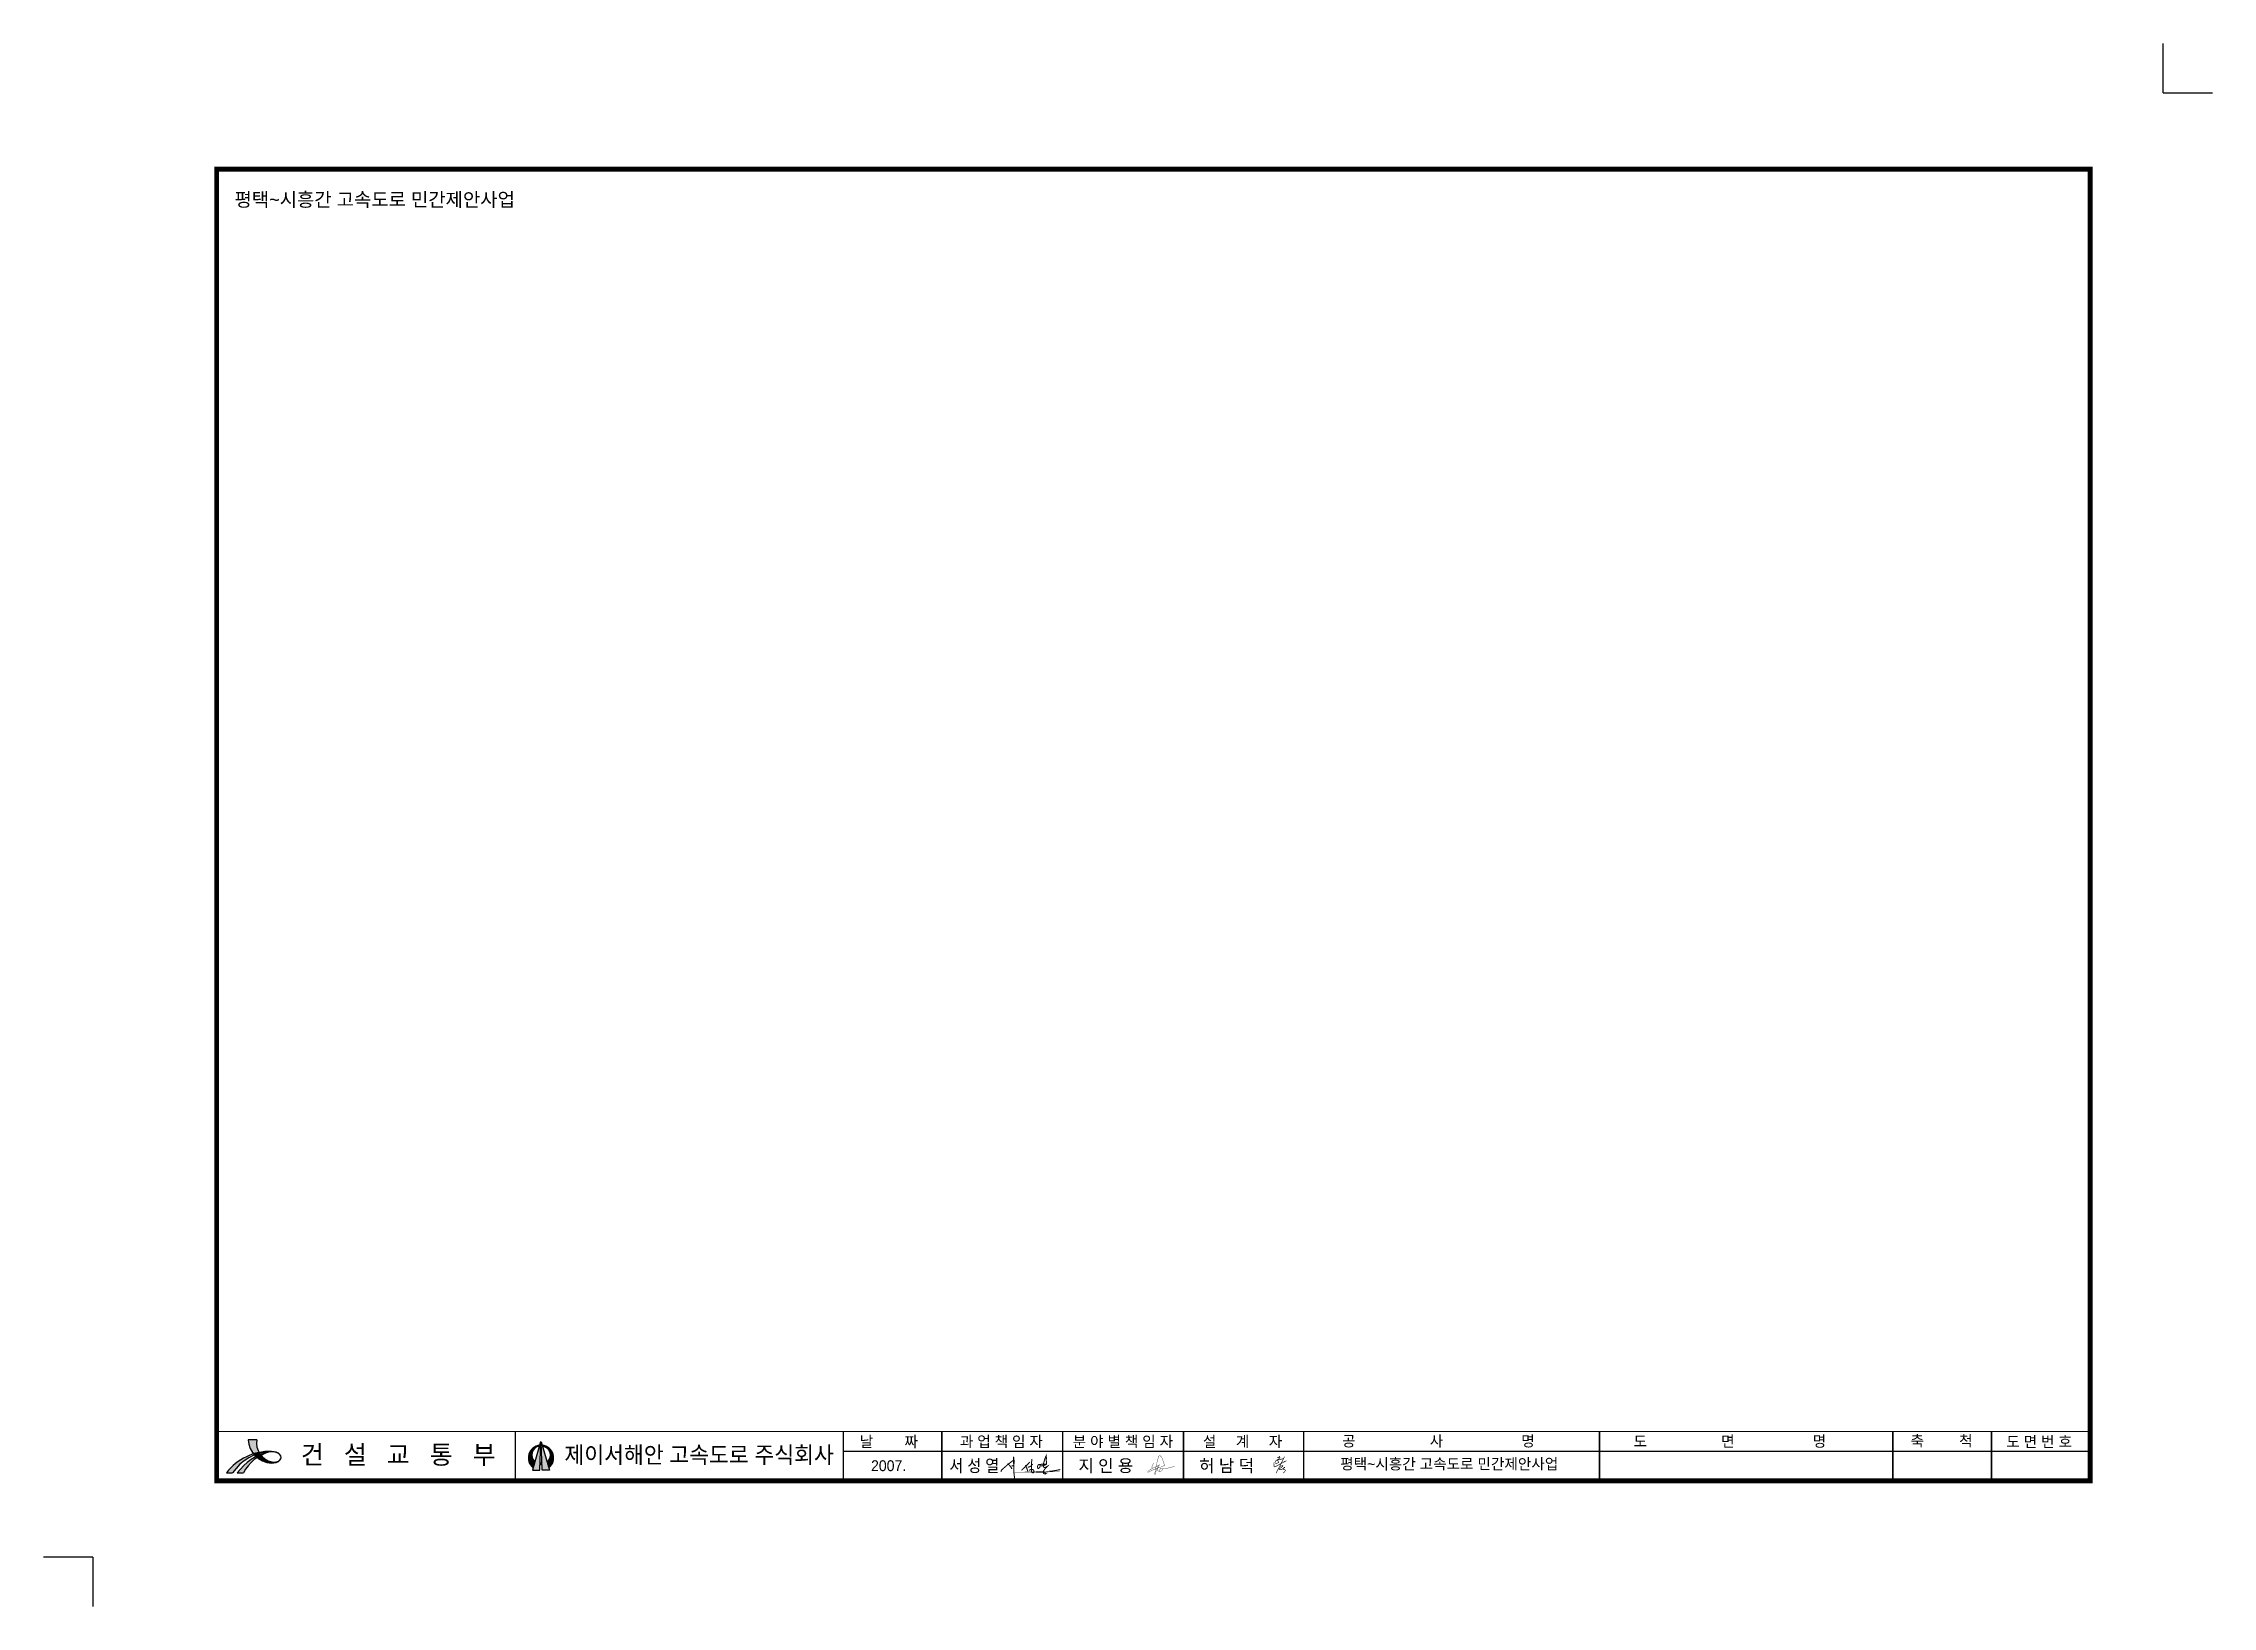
# Model space of a CAD drawing. Extents: x -20 to 860, y -20 to 614.
import ezdxf
from ezdxf.enums import TextEntityAlignment as Align

# ---------------------------------------------------------------- set-up
doc = ezdxf.new("R2010")
doc.units = 0
for name, color, linetype in [('STR', 3, 'CONTINUOUS'), ('도각', 7, 'CONTINUOUS'), ('도각ㅣ싸인', 7, 'CONTINUOUS')]:
    doc.layers.add(name, color=color, linetype=linetype)
doc.styles.add('헤드라인', font='H2HDRM.TTF')

msp = doc.modelspace()

# ---------------------------------------------------------------- texts
at = {"layer": '도각ㅣ싸인', "style": '헤드라인'}
msp.add_text('평택~시흥간 고속도로 민간제안사업', height=5.599999999999068, dxfattribs=at).set_placement((57.51700991531834, 547.8806711453944))
for s, height, width, p in [('건   설   교   통   부', 7.499999999998749, 0.99, (123.9751948560588, 41.60423519928008)), ('제이서해안 고속도로 주식회사', 6.749999999998875, 0.95, (246.0083652511239, 41.57649167627096)), ('서 성 열', 4.999999973718882, 0.9, (357.6353701753542, 37.14699179399759)), ('지 인 용', 4.999999973718882, 0.99, (411.0003845137544, 37.14699179399759)), ('허 남 덕', 4.999999973718882, 0.99, (460.000384255778, 37.14699179399759))]:
    msp.add_text(s, height=height, dxfattribs=dict(at, width=width)).set_placement(p, align=Align.MIDDLE_CENTER)
at = {"layer": '도각ㅣ싸인', "style": '헤드라인', "width": 0.99}
for s, p in [('날        짜', (311.1778223295696, 44.70823698025197)), ('과 업 책 임 자', (351.7939131762832, 44.75449757557362)), ('분 야 별 책 임 자', (397.5741217397153, 44.7318581128493)), ('설     계     자', (450.3557936204597, 44.73185950424522)), ('공                   사                    명', (506.8552181706764, 44.97011081222445)), ('도                   면                    명', (625.0690293568186, 44.84830198902637)), ('축         척', (737.453492868226, 45.03859065659344)), ('도 면 번 호', (776.3108847583644, 44.69909299258143)), ('2007.', (315.7590879010968, 34.95033961813897)), ('평택~시흥간 고속도로 민간제안사업', (506.0682938825339, 35.67436431534588))]:
    msp.add_text(s, height=4.39999999999903, dxfattribs=at).set_placement(p)

# ---------------------------------------------------------------- blocks, each defined once
blk = doc.blocks.new('$PP')
at = {"layer": 'STR'}
for q in [(0, 20), (20, 0)]:
    blk.add_line((0, 0), q, dxfattribs=at)

# ---------------------------------------------------------------- hatches: boundary and pattern name
at = {"layer": '도각ㅣ싸인'}
h = msp.add_hatch(color=256, dxfattribs=at)
h.paths.add_polyline_path([(66.55774089926854, 47.70455820020288), (63.01222721207887, 47.70455817971379, 0.1556880200470736), (65.25207342766225, 41.95122520811856, -0.02664327127831856), (67.4940095548518, 42.52093712426722, -0.1686315779550168)])
h.paths.add_polyline_path([(65.6529614077881, 41.48522507119924, -0.0151376873290268), (65.25207342766225, 41.95122520811856, 0.1578126885280402), (54.32658366160467, 34.23087054304779), (56.78201147355139, 34.23087053745985, -0.1520299812289414)])
h.paths.add_polyline_path([(66.73333558859304, 40.46483094245195, -0.01417188252258512), (66.29762829327956, 40.84081835392863, 0.1169013824846271), (58.67323890095577, 34.23087054025382), (61.12593564298004, 34.23087053373456, -0.1256535364616763)])
h = msp.add_hatch(color=256, dxfattribs=at)
h.paths.add_polyline_path([(66.55774089926854, 47.70455820020288), (63.01222721207887, 47.70455817971379, 0.1556880200470736), (65.25207342766225, 41.95122520811856, -0.02664327127831856), (67.4940095548518, 42.52093712426722, -0.1686315779550168)])
h.paths.add_polyline_path([(65.6529614077881, 41.48522507119924, -0.0151376873290268), (65.25207342766225, 41.95122520811856, 0.1578126885280402), (54.32658366160467, 34.23087054304779), (56.78201147355139, 34.23087053745985, -0.1520299812289414)])
h.paths.add_polyline_path([(66.73333558859304, 40.46483094245195, -0.01417188252258512), (66.29762829327956, 40.84081835392863, 0.1169013824846271), (58.67323890095577, 34.23087054025382), (61.12593564298004, 34.23087053373456, -0.1256535364616763)])
h = msp.add_hatch(color=256, dxfattribs=at)
h.paths.add_polyline_path([(179.3433669419028, 38.66265778243542, -0.6211799741548976), (181.2355882246047, 45.0829955432564), (181.3472963827662, 45.46202284656465, 0.6636867172928487), (178.6513652331196, 36.31468462478369)])
h.paths.add_polyline_path([(181.8664777562954, 45.49426851421595, 0.007497741132282784), (181.7113546072505, 45.49011972546577), (181.6986587010324, 45.13416548538953, -0.01124307190927055), (181.8664777604863, 45.13838402274996)])
h.paths.add_polyline_path([(182.0216010157019, 45.49011972453445, 0.007497741132319588), (181.8664777562954, 45.49426851421595), (181.8664777604863, 45.13838402274996, -0.01124307190927055), (182.0342968329787, 45.13416548911482)])
h.paths.add_polyline_path([(182.3856591954827, 45.46202285867184), (182.4973673042841, 45.08299553953111, -0.6211799741550182), (184.3895886279643, 38.66265779361129), (185.0815903404728, 36.31468463037163, 0.6636867172943995)])
h = msp.add_hatch(color=256, dxfattribs=at)
h.paths.add_polyline_path([(181.7569807837717, 46.76934467535466), (181.7325941463932, 46.76934465672821), (178.3719832790084, 35.36673731915653), (181.3502828683704, 35.36673732008785)])
h.paths.add_polyline_path([(181.8664777791128, 38.23013458494097), (181.6459903107025, 38.23013459984213), (181.4595981314778, 38.43161418940872), (181.4207546729594, 37.34255819488317), (181.6459903102368, 37.56972773373127), (181.8664777786471, 37.56972771976143)])
h.paths.add_polyline_path([(182.2733574314043, 38.43161419872195), (182.086965247523, 38.23013457097113), (181.8664777791128, 38.23013458494097), (181.8664777786471, 37.56972771976143), (182.086965247523, 37.56972770486027), (182.3122008806095, 37.34255818836391)])
h.paths.add_polyline_path([(182.0003613946028, 46.7693446604535), (181.9759747567587, 46.76934464182705), (182.3826727117412, 35.3667373303324), (185.3609722349793, 35.36673731356859)])
h = msp.add_hatch(color=256, dxfattribs=at)
h.paths.add_polyline_path([(68.27386664273217, 41.37864444125444, -0.01116400448984197), (68.05317824473605, 41.66129214316607, 0.02215788298554434), (66.29762829327956, 40.84081835392863, 0.01417188252352194), (66.73333558859304, 40.46483094245195, -0.02644344557493156)])
h.paths.add_polyline_path([(65.6529614077881, 41.48522507119924, 0.02245287584623739), (66.29762829327956, 40.84081835392863, -0.02215788298554434), (68.05317824473605, 41.66129214316607, -0.01959640523322029), (67.69712505629286, 42.18017099238932, 0.02801865792376262)])
h.paths.add_polyline_path([(67.69712505629286, 42.18017099238932, -0.01235078730033557), (67.4940095548518, 42.52093712426722, 0.02664327127831855), (65.25207342766225, 41.95122520811856, 0.01513768732902679), (65.6529614077881, 41.48522507119924, -0.02801865792472245)])
h = msp.add_hatch(color=256, dxfattribs=at)
h.paths.add_polyline_path([(68.27386664273217, 41.37864444125444, -0.01116400448984197), (68.05317824473605, 41.66129214316607, 0.02215788298554434), (66.29762829327956, 40.84081835392863, 0.01417188252352194), (66.73333558859304, 40.46483094245195, -0.02644344557493156)])
h.paths.add_polyline_path([(65.6529614077881, 41.48522507119924, 0.02245287584623739), (66.29762829327956, 40.84081835392863, -0.02215788298554434), (68.05317824473605, 41.66129214316607, -0.01959640523322029), (67.69712505629286, 42.18017099238932, 0.02801865792376262)])
h.paths.add_polyline_path([(67.69712505629286, 42.18017099238932, -0.01235078730033557), (67.4940095548518, 42.52093712426722, 0.02664327127831855), (65.25207342766225, 41.95122520811856, 0.01513768732902679), (65.6529614077881, 41.48522507119924, -0.02801865792472245)])
h = msp.add_hatch(color=256, dxfattribs=at)
edge = h.paths.add_edge_path()
edge.add_arc((76.13687969744205, 26.36752767860889), 16.94581370087138, 117.6461165214951, 123.7050958346412)
edge.add_arc((73.14677989855409, 48.33740247599781), 10.15429223759673, 230.8317818413144, 266.2744287341912)
edge.add_ellipse((72.48697763262317, 40.56293106637895), major_axis=(4.02207155350562, -0.04739183006319658), ratio=0.5862876408786396, start_angle=270.3958039741705, end_angle=447.7537558184683)
edge.add_line((72.67238386813551, 42.91735246870667), (72.64922984875739, 42.82201522402465))
edge.add_line((72.64922982035205, 42.82201525848359), (72.68632318964228, 42.82174231298268))
edge.add_spline(control_points=[(72.68632319802418, 42.82174230087548), (73.02357183815911, 42.80901049915701), (73.35857293847948, 42.77082056552172), (74.21033984608948, 42.60682966094464), (74.70274279545993, 42.43840844091028), (75.52697483124211, 42.00242986902595), (75.85724692652002, 41.73521723225713), (76.29950360767543, 41.15535857062787), (76.4130206448026, 40.8449650881812), (76.41483463020995, 40.22842155024409), (76.30542840436101, 39.92002741713077), (75.97647890867665, 39.49022971093655), (75.83987616142258, 39.35271302983165), (75.5990923140198, 39.16037319414318), (75.51285635214299, 39.09858120512217), (75.37513939011842, 39.01002250984311), (75.32783999294043, 38.98119100742042), (75.25487602129579, 38.93905565515161), (75.23021892737597, 38.92519583832473), (75.18024569749832, 38.89785999059677), (75.15765771223232, 38.88579466752708), (75.12275467067957, 38.86772688664496)], knot_values=[5.450554336382918, 5.450554336382918, 5.450554336382918, 5.450554336382918, 5.706011220738148, 5.706011220738148, 6.126892227243786, 6.126892227243786, 6.547773233749425, 6.547773233749425, 6.968654240255063, 6.968654240255063, 7.389535246760701, 7.389535246760701, 7.59997575001352, 7.59997575001352, 7.70519600163993, 7.70519600163993, 7.757806127453135, 7.757806127453135, 7.784111190359737, 7.784111190359737, 7.810416253266339, 7.810416253266339, 7.810416253266339, 7.810416253266339], degree=3, periodic=0)
edge.add_arc((73.55269037513062, 42.43946418724954), 3.901590616267832, 255.6143908091342, 293.72933039118334, ccw=False)
edge.add_arc((74.49217612156644, 46.4613153161481), 8.031246232941076, 219.2615955725009, 256.2506700964026, ccw=False)
h = msp.add_hatch(color=256, dxfattribs=at)
edge = h.paths.add_edge_path()
edge.add_arc((76.13687969744205, 26.36752767860889), 16.94581370087138, 117.6461165214951, 123.7050958346412)
edge.add_arc((73.14677989855409, 48.33740247599781), 10.15429223759673, 230.8317818413144, 266.2744287341912)
edge.add_ellipse((72.48697763262317, 40.56293106637895), major_axis=(4.02207155350562, -0.04739183006319658), ratio=0.5862876408786396, start_angle=270.3958039741705, end_angle=447.7537558184683)
edge.add_line((72.67238386813551, 42.91735246870667), (72.64922984875739, 42.82201522402465))
edge.add_line((72.64922982035205, 42.82201525848359), (72.68632318964228, 42.82174231298268))
edge.add_spline(control_points=[(72.68632319802418, 42.82174230087548), (73.02357183815911, 42.80901049915701), (73.35857293847948, 42.77082056552172), (74.21033984608948, 42.60682966094464), (74.70274279545993, 42.43840844091028), (75.52697483124211, 42.00242986902595), (75.85724692652002, 41.73521723225713), (76.29950360767543, 41.15535857062787), (76.4130206448026, 40.8449650881812), (76.41483463020995, 40.22842155024409), (76.30542840436101, 39.92002741713077), (75.97647890867665, 39.49022971093655), (75.83987616142258, 39.35271302983165), (75.5990923140198, 39.16037319414318), (75.51285635214299, 39.09858120512217), (75.37513939011842, 39.01002250984311), (75.32783999294043, 38.98119100742042), (75.25487602129579, 38.93905565515161), (75.23021892737597, 38.92519583832473), (75.18024569749832, 38.89785999059677), (75.15765771223232, 38.88579466752708), (75.12275467067957, 38.86772688664496)], knot_values=[5.450554336382918, 5.450554336382918, 5.450554336382918, 5.450554336382918, 5.706011220738148, 5.706011220738148, 6.126892227243786, 6.126892227243786, 6.547773233749425, 6.547773233749425, 6.968654240255063, 6.968654240255063, 7.389535246760701, 7.389535246760701, 7.59997575001352, 7.59997575001352, 7.70519600163993, 7.70519600163993, 7.757806127453135, 7.757806127453135, 7.784111190359737, 7.784111190359737, 7.810416253266339, 7.810416253266339, 7.810416253266339, 7.810416253266339], degree=3, periodic=0)
edge.add_arc((73.55269037513062, 42.43946418724954), 3.901590616267832, 255.6143908091342, 293.72933039118334, ccw=False)
edge.add_arc((74.49217612156644, 46.4613153161481), 8.031246232941076, 219.2615955725009, 256.2506700964026, ccw=False)
h = msp.add_hatch(color=256, dxfattribs=at)
edge = h.paths.add_edge_path()
edge.add_arc((72.34252112125978, 41.03986938390881), 1.795493862294406, 95.96401687793832, 108.88673029552879, ccw=False)
edge.add_line((72.15596243785694, 42.82564484886825), (72.64922988181934, 42.8220152258873))
edge.add_line((72.64922982035205, 42.82201525848359), (72.67238383973017, 42.9173525031656))
edge.add_ellipse((72.48697763262317, 40.56293106637895), major_axis=(4.02207155350562, -0.04739183006319658), ratio=0.5862876408786396, start_angle=447.7537558184683, end_angle=450.3958039741706)
edge.add_arc((71.7149862209335, 21.21440723352134), 21.72060915616389, 87.96317103743633, 101.2056156044627)
edge.add_arc((74.49217612156644, 46.4613153161481), 8.031246232941072, 209.3820619887984, 212.2125100178698)
edge.add_arc((72.87091777008027, 23.60770944971591), 19.2796384190693, 92.40117893040963, 105.56641965064259, ccw=False)
edge.add_arc((72.80240039061755, 37.33247047662735), 5.587068822427886, 97.60311282742937, 103.4541984579517)
edge.add_arc((76.4279904505238, 21.4534960212186), 21.87447151226568, 103.0130024476301, 112.5108145779938)
edge.add_arc((74.49217612156644, 46.4613153161481), 8.031246232941072, 216.7031004958168, 219.2615955656932)
edge.add_arc((76.13687969744205, 26.36752767860889), 16.94581370087138, 104.96380053381, 117.6461165194695, ccw=False)
h = msp.add_hatch(color=256, dxfattribs=at)
edge = h.paths.add_edge_path()
edge.add_arc((72.34252112125978, 41.03986938390881), 1.795493862294406, 95.96401687793832, 108.88673029552879, ccw=False)
edge.add_line((72.15596243785694, 42.82564484886825), (72.64922988181934, 42.8220152258873))
edge.add_line((72.64922982035205, 42.82201525848359), (72.67238383973017, 42.9173525031656))
edge.add_ellipse((72.48697763262317, 40.56293106637895), major_axis=(4.02207155350562, -0.04739183006319658), ratio=0.5862876408786396, start_angle=447.7537558184683, end_angle=450.3958039741706)
edge.add_arc((71.7149862209335, 21.21440723352134), 21.72060915616389, 87.96317103743633, 101.2056156044627)
edge.add_arc((74.49217612156644, 46.4613153161481), 8.031246232941072, 209.3820619887984, 212.2125100178698)
edge.add_arc((72.87091777008027, 23.60770944971591), 19.2796384190693, 92.40117893040963, 105.56641965064259, ccw=False)
edge.add_arc((72.80240039061755, 37.33247047662735), 5.587068822427886, 97.60311282742937, 103.4541984579517)
edge.add_arc((76.4279904505238, 21.4534960212186), 21.87447151226568, 103.0130024476301, 112.5108145779938)
edge.add_arc((74.49217612156644, 46.4613153161481), 8.031246232941072, 216.7031004958168, 219.2615955656932)
edge.add_arc((76.13687969744205, 26.36752767860889), 16.94581370087138, 104.96380053381, 117.6461165194695, ccw=False)

# ---------------------------------------------------------------- linework, layer by layer
for p, q in [((66.55774089926854, 47.70455820020288), (63.01222721207887, 47.70455817971379)), ((66.55774089926854, 47.70455820020288), (63.01222721207887, 47.70455817971379)), ((72.68632319802418, 42.82174230087548), (72.15596243785694, 42.82564484886825)), ((72.68632319802418, 42.82174230087548), (72.15596243785694, 42.82564484886825)), ((54.32658366160467, 34.23087054304779), (56.78201147355139, 34.23087053745985)), ((54.32658366160467, 34.23087054304779), (56.78201147355139, 34.23087053745985)), ((58.67323890095577, 34.23087054025382), (61.12593564298004, 34.23087053373456)), ((58.67323890095577, 34.23087054025382), (61.12593564298004, 34.23087053373456))]:
    msp.add_line(p, q, dxfattribs=at)
at = {"layer": '도각ㅣ싸인', "const_width": 1.999999999999559}
msp.add_lwpolyline([(810.2999999993481, 30.99999999906868), (50.3000000002794, 31), (50.29999999981374, 563), (810.2999999993481, 562.9999999990687)], close=True, dxfattribs=at)
at = {"layer": '도각ㅣ싸인'}
for points, const_width in [([(50.29999999981374, 51), (810.2999999993481, 50.99999999906868)], 0.4999999999997639), ([(171.4907559999265, 51), (171.4907559994608, 31)], 0.5999999999998678), ([(304.4907559999265, 51), (304.4907559994608, 31)], 0.5999999999998678), ([(304.4907559999265, 51), (304.4907559994608, 31)], 0.5999999999998678), ([(344.4907559994608, 51), (344.4907559999265, 31)], 0.5999999999998678), ([(344.4907559994608, 51), (344.4907559999265, 31)], 0.5999999999998678), ([(393.4907559999265, 51), (393.4907559999265, 31)], 0.5999999999998678), ([(442.4907559994608, 51), (442.4907559994608, 31)], 0.5999999999998678), ([(442.4907559994608, 51), (442.4907559994608, 31)], 0.5999999999998678), ([(442.4907559994608, 51), (442.4907559994608, 31)], 0.5999999999998678), ([(491.3000000002794, 51), (491.3000000002794, 31)], 0.5999999999998678), ([(491.3000000002794, 51), (491.3000000002794, 31)], 0.5999999999998678), ([(611.3000000002794, 51), (611.2999999998137, 31)], 0.5999999999998678), ([(611.3000000002794, 51), (611.2999999998137, 31)], 0.5999999999998678), ([(730.2999999993481, 50.99999999906868), (730.2999999993481, 30.99999999906868)], 0.5999999999998675), ([(730.2999999993481, 50.99999999906868), (730.2999999993481, 30.99999999906868)], 0.5999999999998675), ([(770.2046219999902, 50.99999999906868), (770.2046219995245, 30.99999999906868)], 0.5999999999998675), ([(770.2999999993481, 50.99999999906868), (770.2999999993481, 30.99999999906868)], 0.5999999999998675), ([(304.4907559994608, 43), (710.109243999701, 43)], 0.5999999999998678), ([(304.4907559994608, 43), (720.109243999701, 42.99999999906868)], 0.5999999999998678), ([(304.4907559994608, 43), (810.2999999993481, 42.99999999906868)], 0.5999999999998678), ([(432.985029228963, 37.52955754939467), (431.0507281273603, 36.61074898578227), (430.1661437470466, 36.16983536630869), (429.2115592486225, 35.64441496971995), (428.5434759980999, 35.22871059924364), (428.083682788536, 34.86435612197965), (427.8775702291168, 34.65841615851969), (427.832294432912, 34.57266165874898), (427.8694066498429, 34.46141014434397), (427.9829366193153, 34.44177610240877), (428.1357642067596, 34.47231672424823), (428.3169742864557, 34.56393639463931), (428.8434617989697, 34.85122868511826), (429.673221134115, 35.27007652353495), (430.5814688084647, 35.62480728793889), (431.2071782527491, 35.86956281680614), (432.3502456219867, 36.28833377081901), (433.5695169535466, 36.70710472483188), (434.6516227354296, 37.14110315497965), (434.7659286805429, 37.25531361438334), (434.8040306619368, 37.40759496018291), (434.7659286805429, 37.60555873159319), (434.3426538296044, 38.64121818076819), (434.2932051853277, 38.86355206463486), (434.2252123104408, 39.15382307115942), (433.8568693986163, 40.12284583970904), (433.709837873932, 40.45986906159669), (433.4936138787307, 40.80553627200425), (433.1217078152113, 41.14255949389189), (432.8881866922602, 41.22897519823164), (432.7498017516918, 41.25490056816489), (432.6546655693091, 41.22033340856433), (432.3993458687328, 40.81135531142354), (432.1114747868851, 39.86387990415096), (431.8066708105616, 38.71337295416743), (431.5012967302464, 37.33896148577332), (431.2472953954712, 36.05309870932251), (430.9909780118614, 34.91305241174996), (430.9284446784295, 34.26324647292495), (430.8909207191318, 33.65092929638922), (430.8994129006751, 33.56849180348217), (430.9527730951086, 33.54516731761396), (431.0027997619472, 33.61181278526783), (431.1505914255977, 34.22872105054557), (431.2740863463841, 34.61065126676112), (431.5348378755152, 35.41421692539006), (431.7981548747048, 36.09661959018558), (432.2826407337561, 37.20250511635095)], 0.1259999999999235), ([(430.4257154767402, 38.20477922540158), (430.0064036431722, 37.45663612987846), (429.7568127010018, 36.81822443753481), (429.6869273954071, 36.54889230895787), (429.6769426488318, 36.36933901999146), (429.7967477263883, 36.24963682796806), (430.1661437470466, 36.16983536630869)], 0.1259999999999235), ([(432.2989362203516, 37.38764679152519), (432.2106690043584, 36.63311131950468), (432.1518255136907, 35.84917750582099), (432.1420189249329, 35.13383982330561), (432.2106690043584, 34.9574541663751), (432.2989362198859, 34.92805802170187), (432.4264337490313, 34.94765691552311), (432.6520050819963, 35.14363927114755), (433.3385256696492, 36.23134496528655)], 0.1259999999999235), ([(432.6538895936683, 35.14044308289886), (432.6333895875141, 34.96655067242682), (432.6393915205263, 34.80163614545017), (432.7654321156442, 34.6816989062354), (433.0955423959531, 34.67870042100549), (433.3836351851933, 34.88559374958277), (433.6903236731887, 35.14509128499776), (433.8643876519054, 35.45474371314049), (433.889860236086, 35.76015652436763), (433.8601395818405, 35.94255452975631), (433.5182748562656, 36.03650928474963), (433.3086664476432, 36.15618291962892)], 0.1259999999999235), ([(433.8589003961533, 35.94269292149693), (434.5776398042217, 35.899538888596), (435.3741628401913, 35.99456562940031), (436.4322292166762, 36.24401109758765), (438.7742421091534, 36.82605125475675), (438.6196962911636, 36.95671274792403)], 0.1259999999999235), ([(479.1705132555217, 38.4184240475297), (479.1705669900402, 38.16781011596322)], 0.2499999998688783), ([(479.1705669900402, 38.16781011596322), (479.170943132136, 37.95422797184438)], 0.2499999998688783), ([(479.170943132136, 37.95422797184438), (479.1719640898518, 37.77314680907875)], 0.2499999998688783), ([(479.1719640898518, 37.77314680907875), (479.1739522712305, 37.62003581598401)], 0.2499999998688783), ([(479.1739522712305, 37.62003581598401), (479.177230082918, 37.49036418646574)], 0.2499999998688783), ([(479.177230082918, 37.49036418646574), (479.1821199334227, 37.37960111163557)], 0.2499999998688783), ([(479.1821199334227, 37.37960111163557), (479.1889442303218, 37.28321578167379)], 0.2499999998688783), ([(479.1889442303218, 37.28321578167379), (479.1980253811926, 37.19667738862336)], 0.2499999998688783), ([(479.1980253811926, 37.19667738862336), (479.2095917579718, 37.11623375304043)], 0.2499999998688783), ([(479.2095917579718, 37.11623375304043), (479.2234955895692, 37.04124720860273)], 0.2499999998688783), ([(479.2234955895692, 37.04124720860273), (479.2394950701855, 36.97185871656984)], 0.2499999998688783), ([(479.2394950701855, 36.97185871656984), (479.2573483935557, 36.90820924099535)], 0.2499999998688783), ([(479.2573483935557, 36.90820924099535), (479.2768137520179, 36.85043974407017)], 0.2499999998688783), ([(479.2768137520179, 36.85043974407017), (479.2976493407041, 36.79869118705392)], 0.2499999998688783), ([(479.2976493407041, 36.79869118705392), (479.319613351021, 36.75310453306884)], 0.2499999998688783), ([(479.319613351021, 36.75310453306884), (479.3424639781006, 36.71382074430585)], 0.2499999998688783), ([(479.3424639781006, 36.71382074430585), (479.3680651406758, 36.68209838122129)], 0.2499999998688783), ([(479.3680651406758, 36.68209838122129), (479.4067036681809, 36.66366639453918)], 0.2499999998688783), ([(479.4067036681809, 36.66366639453918), (479.4707721131854, 36.66537133324891)], 0.2499999998688783), ([(479.4707721131854, 36.66537133324891), (479.5726630291902, 36.69405974540859)], 0.2499999998688783), ([(479.5726630291902, 36.69405974540859), (479.7247689729556, 36.75657818000764)], 0.2499999998688783), ([(479.6604185500182, 38.50779178645462), (479.658853542991, 38.46997466962785)], 0.2499999998688783), ([(479.658853542991, 38.46997466962785), (479.6604252671823, 38.43311068695039)], 0.2499999998688783), ([(479.6649255044758, 38.54633382149041), (479.6604185500182, 38.50779178645462)], 0.2499999998688783), ([(479.6604252671823, 38.43311068695039), (479.6649792417884, 38.3973743589595)], 0.2499999998688783), ([(479.6720923040994, 38.58535913564265), (479.6649255044758, 38.54633382149041)], 0.2499999998688783), ([(479.6649792417884, 38.3973743589595), (479.6722736693919, 38.36292678490281)], 0.2499999998688783), ([(479.6816368489526, 38.62462608888745), (479.6720923040994, 38.58535913564265)], 0.2499999998688783), ([(479.6722736693919, 38.36292678490281), (479.6820667525753, 38.32992906216532)], 0.2499999998688783), ([(479.6932770358399, 38.66389304213226), (479.6816368489526, 38.62462608888745)], 0.2499999998688783), ([(479.6820667525753, 38.32992906216532), (479.6941166915931, 38.29854228999466)], 0.2499999998688783), ([(479.7067307648249, 38.70291835535318), (479.6932770358399, 38.66389304213226)], 0.2499999998688783), ([(479.6941166915931, 38.29854228999466), (479.7081816904247, 38.26892756577581)], 0.2499999998688783), ([(479.7217159336433, 38.74146039132029), (479.7067307648249, 38.70291835535318)], 0.2499999998688783), ([(479.7081816904247, 38.26892756577581), (479.7240199497901, 38.2412459878251)], 0.2499999998688783), ([(479.7379504414275, 38.77927750814706), (479.7217159336433, 38.74146039132029)], 0.2499999998688783), ([(479.7240199497901, 38.2412459878251), (479.7413896727376, 38.21565865445882)], 0.2499999998688783), ([(479.7247689729556, 36.75657818000764), (479.93948249612, 36.85977318603545)], 0.2499999998688783), ([(479.7553604082204, 38.81626231223345), (479.7379504414275, 38.77927750814706)], 0.2499999998688783), ([(479.7413896727376, 38.21565865445882), (479.7600826425478, 38.19229310099036)], 0.2499999998688783), ([(479.7747048353776, 38.85284439008683), (479.7553604082204, 38.81626231223345)], 0.2499999998688783), ([(479.7600826425478, 38.19229310099036), (479.780024969019, 38.17114261630923)], 0.2499999998688783), ([(479.7969509460963, 38.88958757091314), (479.7747048353776, 38.85284439008683)], 0.2499999998688783), ([(479.780024969019, 38.17114261630923), (479.8011763421819, 38.15216692257673)], 0.2499999998688783), ([(479.8230659645051, 38.92705568578094), (479.7969509460963, 38.88958757091314)], 0.2499999998688783), ([(479.8011763421819, 38.15216692257673), (479.8234964529984, 38.13532574754208)], 0.2499999998688783), ([(479.8540171124041, 38.9658125648275), (479.8230659645051, 38.92705568578094)], 0.2499999998688783), ([(479.8234964529984, 38.13532574754208), (479.8469449924305, 38.12057881429791)], 0.2499999998688783), ([(479.8469449924305, 38.12057881429791), (479.8714816505089, 38.1078858487308)], 0.2499999998688783), ([(479.890771613922, 39.00642203819007), (479.8540171124041, 38.9658125648275)], 0.2499999998688783), ([(479.8714816505089, 38.1078858487308), (479.8970661186613, 38.09720657672733)], 0.2499999998688783), ([(479.9342966927215, 39.04944793693721), (479.890771613922, 39.00642203819007)], 0.2499999998688783), ([(479.8970661186613, 38.09720657672733), (479.9236580878496, 38.08850072138011)], 0.2499999998688783), ([(479.9236580878496, 38.08850072138011), (479.951203817036, 38.08169444836676)], 0.2499999998688783), ([(479.9855595701374, 39.09545409027487), (479.9342966927215, 39.04944793693721)], 0.2499999998688783), ([(479.93948249612, 36.85977318603545), (480.2291961535811, 37.01049131061882)], 0.2499999998688783), ([(479.951203817036, 38.08169444836676), (479.9795958423056, 38.07657967507839)], 0.2499999998688783), ([(479.9795958423056, 38.07657967507839), (480.0087132663466, 38.07291475869715)], 0.2499999998688783), ([(480.0451110270806, 39.14478282444179), (479.9855595701374, 39.09545409027487)], 0.2499999998688783), ([(480.0087132663466, 38.07291475869715), (480.03843519371, 38.07045805640519)], 0.2499999998688783), ([(480.03843519371, 38.07045805640519), (480.0686407289468, 38.06896792538464)], 0.2499999998688783), ([(480.1118360664696, 39.19689044263214), (480.0451110270806, 39.14478282444179)], 0.2499999998688783), ([(480.0686407289468, 38.06896792538464), (480.0992089742795, 38.06820272281766)], 0.2499999998688783), ([(480.0992089742795, 38.06820272281766), (480.130019035656, 38.06792080588639)], 0.2499999998688783), ([(480.1842032480054, 39.25101174321026), (480.1118360664696, 39.19689044263214)], 0.2499999998688783), ([(480.130019035656, 38.06792080588639), (480.1609500157647, 38.06788053270429)], 0.2499999998688783), ([(480.1609500157647, 38.06788053270429), (480.191961618606, 38.06795436795801)], 0.2499999998688783), ([(480.260681131389, 39.30638152360916), (480.1842032480054, 39.25101174321026)], 0.2499999998688783), ([(480.191961618606, 38.06795436795801), (480.2233359473757, 38.06847121566534)], 0.2499999998688783), ([(480.2233359473757, 38.06847121566534), (480.2554357047193, 38.0698740882799)], 0.2499999998688783), ([(480.2291961535811, 37.01049131061882), (480.6063024997711, 37.21557910460979)], 0.2499999998688783), ([(480.2554357047193, 38.0698740882799), (480.288623591885, 38.07260599825531)], 0.2499999998688783), ([(480.3397382772528, 39.36223458312452), (480.260681131389, 39.30638152360916)], 0.2499999998688783), ([(480.288623591885, 38.07260599825531), (480.3232623129152, 38.07710995897651)], 0.2499999998688783), ([(480.3232623129152, 38.07710995897651), (480.3597145695239, 38.08382898103446)], 0.2499999998688783), ([(480.5958375497721, 35.1329558249563), (480.3327931487001, 34.63136890903115)], 0.2499999998688783), ([(480.4198432439007, 39.41780571918935), (480.3397382772528, 39.36223458312452)], 0.2499999998688783), ([(480.3597145695239, 38.08382898103446), (480.3983430648223, 38.0932060778141)], 0.2499999998688783), ([(480.3983430648223, 38.0932060778141), (480.4395105009899, 38.10568426270038)], 0.2499999998688783), ([(480.4994645924307, 39.47232973016798), (480.4198432439007, 39.41780571918935)], 0.2499999998688783), ([(480.4395105009899, 38.10568426270038), (480.4833847945556, 38.121532025747)], 0.2499999998688783), ([(480.4805505932309, 40.31100531574339), (480.463583887089, 40.30173560697585)], 0.2499999998688783), ([(480.463583887089, 40.30173560697585), (480.4806379121728, 40.3057898208499)], 0.2499999998688783), ([(480.5270982091315, 40.33207525219768), (480.4805505932309, 40.31100531574339)], 0.2499999998688783), ([(480.4806379121728, 40.3057898208499), (480.5277967564762, 40.32128179911524)], 0.2499999998688783), ([(480.4833847945556, 38.121532025747), (480.5293547199108, 38.14031978044659)], 0.2499999998688783), ([(480.5770708816126, 39.5250414153561), (480.4994645924307, 39.47232973016798)], 0.2499999998688783), ([(480.596697977744, 40.36256925854832), (480.5270982091315, 40.33207525219768)], 0.2499999998688783), ([(480.5277967564762, 40.32128179911524), (480.5990555756725, 40.3454729244113)], 0.2499999998688783), ([(480.5293547199108, 38.14031978044659), (480.5766142648645, 38.16144341696054)], 0.2499999998688783), ([(480.5647927639075, 39.32154417969286), (480.5727723659948, 39.34160726424307)], 0.2499999998688783), ([(480.5714827119373, 39.30256849527359), (480.5647927639075, 39.32154417969286)], 0.2499999998688783), ([(480.5884897010401, 39.28367336746305), (480.5714827119373, 39.30256849527359)], 0.2499999998688783), ([(480.5727723659948, 39.34160726424307), (480.5997740263119, 39.36376459058374)], 0.2499999998688783), ([(480.5766142648645, 38.16144341696054), (480.6243574162945, 38.18429882731289)], 0.2499999998688783), ([(480.6514194961637, 39.57531653065234), (480.5770708816126, 39.5250414153561)], 0.2499999998688783), ([(480.6114612231031, 39.26385195460171), (480.5884897010401, 39.28367336746305)], 0.2499999998688783), ([(480.8547713286243, 35.62674979958683), (480.5958375497721, 35.1329558249563)], 0.2499999998688783), ([(480.6828211443499, 40.40011117979884), (480.596697977744, 40.36256925854832)], 0.2499999998688783), ([(480.5990555756725, 40.3454729244113), (480.6884095254354, 40.37562457472086)], 0.2499999998688783), ([(480.5997740263119, 39.36376459058374), (480.6501502529718, 39.3890230031684)], 0.2499999998688783), ([(480.6063024997711, 37.21557910460979), (481.075604069978, 37.47700998187065)], 0.2499999998688783), ([(480.6367433210835, 39.24228535592556), (480.6114612231031, 39.26385195460171)], 0.2499999998688783), ([(480.6243574162945, 38.18429882731289), (480.671778163407, 38.20828190073371)], 0.2499999998688783), ([(480.6634762431495, 39.21890644636005), (480.6367433210835, 39.24228535592556)], 0.2499999998688783), ([(480.6501502529718, 39.3890230031684), (480.7282535559498, 39.4183893436566)], 0.2499999998688783), ([(480.7224231204018, 39.62309466768056), (480.6514194961637, 39.57531653065234)], 0.2499999998688783), ([(480.691498790402, 39.19383604358882), (480.6634762431495, 39.21890644636005)], 0.2499999998688783), ([(480.671778163407, 38.20828190073371), (480.7180704930797, 38.23278853017837)], 0.2499999998688783), ([(480.7789389532991, 40.44232485815883), (480.6828211443499, 40.40011117979884)], 0.2499999998688783), ([(480.6884095254354, 40.37562457472086), (480.7898537600413, 40.40899813268334)], 0.2499999998688783), ([(480.7206497630104, 39.16719496622682), (480.691498790402, 39.19383604358882)], 0.2499999998688783), ([(480.7180704930797, 38.23278853017837), (480.7624283949845, 38.25721460673958)], 0.2499999998688783), ([(480.7507679616101, 39.13910403195769), (480.7206497630104, 39.16719496622682)], 0.2499999998688783), ([(480.7902832627296, 39.66845637653023), (480.7224231204018, 39.62309466768056)], 0.2499999998688783), ([(480.7282535559498, 39.4183893436566), (480.8384364424273, 39.45287045557052)], 0.2499999998688783), ([(480.7816921877675, 39.10968405846506), (480.7507679616101, 39.13910403195769)], 0.2499999998688783), ([(480.7624283949845, 38.25721460673958), (480.8040458541363, 38.28095601964742)], 0.2499999998688783), ([(480.8785226484761, 40.48683413583785), (480.7789389532991, 40.44232485815883)], 0.2499999998688783), ([(480.8132612397894, 39.07905586436391), (480.7816921877675, 39.10968405846506)], 0.2499999998688783), ([(480.7898537600413, 40.40899813268334), (480.8973834351636, 40.44285497814417)], 0.2499999998688783), ([(480.8552014324814, 39.71148220542818), (480.7902832627296, 39.66845637653023)], 0.2499999998688783), ([(480.8040458541363, 38.28095601964742), (480.84228477953, 38.30353619717062)], 0.2499999998688783), ([(480.8453139197081, 39.04734026640654), (480.8132612397894, 39.07905586436391)], 0.2499999998688783), ([(480.8384364424273, 39.45287045557052), (480.9829423357733, 39.49305030703545)], 0.2499999998688783), ([(480.84228477953, 38.30353619717062), (480.8771787490696, 38.32498870044947)], 0.2499999998688783), ([(480.8776285746135, 39.01469164527953), (480.8453139197081, 39.04734026640654)], 0.2499999998688783), ([(481.1108034923673, 36.11563039757311), (480.8547713286243, 35.62674979958683)], 0.2499999998688783), ([(480.9173791371286, 39.75225270818919), (480.8552014324814, 39.71148220542818)], 0.2499999998688783), ([(480.8771787490696, 38.32498870044947), (480.9089292590506, 38.34547462966293)], 0.2499999998688783), ([(480.9097417406738, 38.98139863181859), (480.8776285746135, 39.01469164527953)], 0.2499999998688783), ([(480.9750434746966, 40.53126285783947), (480.8785226484761, 40.48683413583785)], 0.2499999998688783), ([(480.8973834351636, 40.44285497814417), (481.004993705079, 40.4744564909488)], 0.2499999998688783), ([(480.9089292590506, 38.34547462966293), (480.9377378080972, 38.365155082196)], 0.2499999998688783), ([(480.941129501909, 38.94778341799974), (480.9097417406738, 38.98139863181859)], 0.2499999998688783), ([(480.9770178869367, 39.79084843024611), (480.9173791371286, 39.75225270818919)], 0.2499999998688783), ([(480.9377378080972, 38.365155082196), (480.9638058934361, 38.38419115636498)], 0.2499999998688783), ([(480.9712679418735, 38.91416819859296), (480.941129501909, 38.94778341799974)], 0.2499999998688783), ([(480.9638058934361, 38.38419115636498), (480.9873350108974, 38.40274394955486)], 0.2499999998688783), ([(480.9996331431903, 38.88087516371161), (480.9712679418735, 38.91416819859296)], 0.2499999998688783), ([(481.0619726763107, 40.5732348645106), (480.9750434746966, 40.53126285783947)], 0.2499999998688783), ([(481.0343191898428, 39.82734992448241), (480.9770178869367, 39.79084843024611)], 0.2499999998688783), ([(480.9829423357733, 39.49305030703545), (481.1555783199146, 39.53782136831433)], 0.2499999998688783), ([(480.9873350108974, 38.40274394955486), (481.008526659105, 38.42097456008196)], 0.2499999998688783), ([(481.0257011898793, 38.84822650812566), (480.9996331431903, 38.88087516371161)], 0.2499999998688783), ([(481.004993705079, 40.4744564909488), (481.106679726392, 40.5010640528053)], 0.2499999998688783), ([(481.008526659105, 38.42097456008196), (481.0275823352858, 38.43904408719391)], 0.2499999998688783), ([(481.0489481664263, 38.81654442287982), (481.0257011898793, 38.84822650812566)], 0.2499999998688783), ([(481.0275823352858, 38.43904408719391), (481.044676670339, 38.45710020326078)], 0.2499999998688783), ([(481.0894845561124, 39.86183774005622), (481.0343191898428, 39.82734992448241)], 0.2499999998688783), ([(481.044676670339, 38.45710020326078), (481.0598768368363, 38.47523687686771)], 0.2499999998688783), ([(481.0688501535915, 38.78615110367537), (481.0489481664263, 38.81654442287982)], 0.2499999998688783), ([(481.0598768368363, 38.47523687686771), (481.0732231414877, 38.49353465437889)], 0.2499999998688783), ([(481.1342256153002, 40.61088413652033), (481.0619726763107, 40.5732348645106)], 0.2499999998688783), ([(481.0850175754167, 38.75729490350932), (481.0688501535915, 38.78615110367537)], 0.2499999998688783), ([(481.0732231414877, 38.49353465437889), (481.0847558900714, 38.51207407936454)], 0.2499999998688783), ([(481.075604069978, 37.47700998187065), (481.6115433266386, 37.77726482320577)], 0.2499999998688783), ([(481.0847558900714, 38.51207407936454), (481.0945153883658, 38.53093569818884)], 0.2499999998688783), ([(481.0975982029922, 38.72992883808911), (481.0850175754167, 38.75729490350932)], 0.2499999998688783), ([(481.1426751893014, 39.894425987266), (481.0894845561124, 39.86183774005622)], 0.2499999998688783), ([(481.0945153883658, 38.53093569818884), (481.1025419435464, 38.5502000534907)], 0.2499999998688783), ([(481.1068741460331, 38.70393208321184), (481.0975982029922, 38.72992883808911)], 0.2499999998688783), ([(481.1025419435464, 38.5502000534907), (481.1088758623227, 38.5699476916343)], 0.2499999998688783), ([(481.106679726392, 40.5010640528053), (481.1975852311589, 40.52050958946347)], 0.2499999998688783), ([(481.1131275151856, 38.67918381560594), (481.1068741460331, 38.70393208321184)], 0.2499999998688783), ([(481.1088758623227, 38.5699476916343), (481.113557449542, 38.59025915618986)], 0.2499999998688783), ([(481.3651430495083, 36.60247718822211), (481.1108034923673, 36.11563039757311)], 0.2499999998688783), ([(481.1166404206306, 38.65556321199983), (481.1131275151856, 38.67918381560594)], 0.2499999998688783), ([(481.113557449542, 38.59025915618986), (481.1165732778609, 38.61122170556337)], 0.2499999998688783), ([(481.1165732778609, 38.61122170556337), (481.1176949711516, 38.63294945005327)], 0.2499999998688783), ([(481.1176949711516, 38.63294945005327), (481.1166404206306, 38.65556321199983)], 0.2499999998688783), ([(481.1924941232428, 40.64438519719988), (481.1342256153002, 40.61088413652033)], 0.2499999998688783), ([(481.1938910875469, 39.92536302004009), (481.1426751893014, 39.894425987266)], 0.2499999998688783), ([(481.1555783199146, 39.53782136831433), (481.3480423917063, 39.58565323706716)], 0.2499999998688783), ([(481.2389141498134, 40.6744227046147), (481.1924941232428, 40.64438519719988)], 0.2499999998688783), ([(481.2430919446051, 39.95493075344712), (481.1938910875469, 39.92536302004009)], 0.2499999998688783), ([(481.1975852311589, 40.52050958946347), (481.2774482667446, 40.53290721122175)], 0.2499999998688783), ([(481.2756216446869, 40.70168131683022), (481.2389141498134, 40.6744227046147)], 0.2499999998688783), ([(481.2902374533005, 39.98341110069305), (481.2430919446051, 39.95493075344712)], 0.2499999998688783), ([(481.3047525561415, 40.72684569470584), (481.2756216446869, 40.70168131683022)], 0.2499999998688783), ([(481.2774482667446, 40.53290721122175), (481.3471554573625, 40.53894157148898)], 0.2499999998688783), ([(481.3352873073891, 40.01108597684652), (481.2902374533005, 39.98341110069305)], 0.2499999998688783), ([(481.328442833852, 40.75060049444437), (481.3047525561415, 40.72684569470584)], 0.2499999998688783), ([(481.3488284279592, 40.77363037597388), (481.328442833852, 40.75060049444437)], 0.2499999998688783), ([(481.3782012001611, 40.0382372951135), (481.3352873073891, 40.01108597684652)], 0.2499999998688783), ([(481.3471554573625, 40.53894157148898), (481.4075934286229, 40.53929732646793)], 0.2499999998688783), ([(481.3480423917063, 39.58565323706716), (481.5520325484686, 39.63501550909132)], 0.2499999998688783), ([(481.3680452867411, 40.79661999922246), (481.3488284279592, 40.77363037597388)], 0.2499999998688783), ([(481.618999007158, 37.09016973804682), (481.3651430495083, 36.60247718822211)], 0.2499999998688783), ([(481.3878263509832, 40.82011306192726), (481.3680452867411, 40.79661999922246)], 0.2499999998688783), ([(481.4189388267696, 40.06514697056264), (481.3782012001611, 40.0382372951135)], 0.2499999998688783), ([(481.381801226642, 35.75154514797032), (481.3791548209265, 35.72296412382275)], 0.2499999998688783), ([(481.3791548209265, 35.72296412382275), (481.379329467658, 35.69430253747851)], 0.2499999998688783), ([(481.379329467658, 35.69430253747851), (481.3828893816099, 35.66612422652543)], 0.2499999998688783), ([(481.3870671750046, 35.77975026611239), (481.381801226642, 35.75154514797032)], 0.2499999998688783), ([(481.3828893816099, 35.66612422652543), (481.3903987808153, 35.63899302668869)], 0.2499999998688783), ([(481.396202002652, 35.80835810862482), (481.3870671750046, 35.77975026611239)], 0.2499999998688783), ([(481.4082925259136, 40.84408942703158), (481.3878263509832, 40.82011306192726)], 0.2499999998688783), ([(481.3903987808153, 35.63899302668869), (481.4024218823761, 35.61347277835011)], 0.2499999998688783), ([(481.4108177525923, 35.83841579593718), (481.396202002652, 35.80835810862482)], 0.2499999998688783), ([(481.4024218823761, 35.61347277835011), (481.4195229038596, 35.59012731723487)], 0.2499999998688783), ([(481.4075934286229, 40.53929732646793), (481.4596488042735, 40.53465913236141)], 0.2499999998688783), ([(481.4291617069393, 40.86838799435645), (481.4082925259136, 40.84408942703158)], 0.2499999998688783), ([(481.432526468765, 35.87097045406699), (481.4108177525923, 35.83841579593718)], 0.2499999998688783), ([(481.4574598786421, 40.09209691733122), (481.4189388267696, 40.06514697056264)], 0.2499999998688783), ([(481.4195229038596, 35.59012731723487), (481.4422660609707, 35.56952047999948)], 0.2499999998688783), ([(481.4501517894678, 40.89284766744822), (481.4291617069393, 40.86838799435645)], 0.2499999998688783), ([(481.462940197438, 35.90706920437515), (481.432526468765, 35.87097045406699)], 0.2499999998688783), ([(481.4422660609707, 35.56952047999948), (481.4712155722082, 35.55221610609442)], 0.2499999998688783), ([(481.4709806698374, 40.91730734705925), (481.4501517894678, 40.89284766744822)], 0.2499999998688783), ([(481.4936770349741, 40.11930864024907), (481.4574598786421, 40.09209691733122)], 0.2499999998688783), ([(481.4596488042735, 40.53465913236141), (481.5042082108557, 40.52571164444089)], 0.2499999998688783), ([(481.5036709811538, 35.94775917101651), (481.462940197438, 35.90706920437515)], 0.2499999998688783), ([(481.4913662439212, 40.94160593487322), (481.4709806698374, 40.91730734705925)], 0.2499999998688783), ([(481.4712155722082, 35.55221610609442), (481.5067139980383, 35.53867063298821)], 0.2499999998688783), ([(481.481533265207, 36.81004839390516), (481.9649702673778, 36.96326684113592)], 0.2499999998688783), ([(481.5110264066607, 40.96558233443648), (481.4913662439212, 40.94160593487322)], 0.2499999998688783), ([(481.5273149055429, 40.14676199946553), (481.4936770349741, 40.11930864024907)], 0.2499999998688783), ([(481.5563308647834, 35.99408747628331), (481.5036709811538, 35.94775917101651)], 0.2499999998688783), ([(481.5042082108557, 40.52571164444089), (481.5421582716517, 40.51313951611519)], 0.2499999998688783), ([(481.5067139980383, 35.53867063298821), (481.5482172742486, 35.52891091164201)], 0.2499999998688783), ([(481.5296790539287, 40.98907544650137), (481.5110264066607, 40.96558233443648)], 0.2499999998688783), ([(481.5580510869622, 40.17437644954771), (481.5273149055429, 40.14676199946553)], 0.2499999998688783), ([(481.5470890994184, 41.01196444686502), (481.5296790539287, 40.98907544650137)], 0.2499999998688783), ([(481.5421582716517, 40.51313951611519), (481.5743856113404, 40.49762740451843)], 0.2499999998688783), ([(481.5632095225155, 41.03428960870951), (481.5470890994184, 41.01196444686502)], 0.2499999998688783), ([(481.5482172742486, 35.52891091164201), (481.594959681388, 35.52285639289767)], 0.2499999998688783), ([(481.5520325484686, 39.63501550909132), (481.7592467884533, 39.68437778204679)], 0.2499999998688783), ([(481.6225318927318, 36.04710124339908), (481.5563308647834, 35.99408747628331)], 0.2499999998688783), ([(481.5855631744489, 40.20207143947482), (481.5580510869622, 40.17437644954771)], 0.2499999998688783), ([(481.5780403204262, 41.05613147653639), (481.5632095225155, 41.03428960870951)], 0.2499999998688783), ([(481.5743856113404, 40.49762740451843), (481.6016290853731, 40.47978612873703)], 0.2499999998688783), ([(481.5915814898908, 41.07757059950382), (481.5780403204262, 41.05613147653639)], 0.2499999998688783), ([(481.6095287618227, 40.229766423814), (481.5855631744489, 40.20207143947482)], 0.2499999998688783), ([(481.594959681388, 35.52285639289767), (481.6461754990742, 35.52042652945966)], 0.2499999998688783), ([(481.6016290853731, 40.47978612873703), (481.6240364601836, 40.45993116591126)], 0.2499999998688783), ([(481.6296254452318, 40.25738085247576), (481.6095287618227, 40.229766423814)], 0.2499999998688783), ([(481.6115433266386, 37.77726482320577), (482.1809727153741, 38.09395137615502)], 0.2499999998688783), ([(481.8735803752206, 37.58158761262894), (481.618999007158, 37.09016973804682)], 0.2499999998688783), ([(481.7030868055299, 36.10743814427406), (481.6225318927318, 36.04710124339908)], 0.2499999998688783), ([(481.6240364601836, 40.45993116591126), (481.6416077343747, 40.43830415606499)], 0.2499999998688783), ([(481.6455308194272, 40.28483417723328), (481.6296254452318, 40.25738085247576)], 0.2499999998688783), ([(481.6416077343747, 40.43830415606499), (481.6543429028243, 40.41514674108475)], 0.2499999998688783), ([(481.6569224805571, 40.31204585079104), (481.6455308194272, 40.28483417723328)], 0.2499999998688783), ([(481.6461754990742, 35.52042652945966), (481.7010990064591, 35.52154077216983)], 0.2499999998688783), ([(481.6543429028243, 40.41514674108475), (481.6622419655323, 40.39070056192577)], 0.2499999998688783), ([(481.6635317569599, 40.3389084758237), (481.6569224805571, 40.31204585079104)], 0.2499999998688783), ([(481.6622419655323, 40.39070056192577), (481.6653049173765, 40.36520725954324)], 0.2499999998688783), ([(481.6653049173765, 40.36520725954324), (481.6635317569599, 40.3389084758237)], 0.2499999998688783), ([(481.7010990064591, 35.52154077216983), (481.7589644840918, 35.52611857373267)], 0.2499999998688783), ([(481.795611128211, 36.17409804370254), (481.7030868055299, 36.10743814427406)], 0.2499999998688783), ([(481.7589644840918, 35.52611857373267), (481.8190062106587, 35.53407938592136)], 0.2499999998688783), ([(481.7592467884533, 39.68437778204679), (481.9613831085153, 39.73220965079963)], 0.2499999998688783), ([(481.8969210805371, 36.24567135702819), (481.795611128211, 36.17409804370254)], 0.2499999998688783), ([(481.8190062106587, 35.53407938592136), (481.8804584685713, 35.54534265957773)], 0.2499999998688783), ([(482.1288804193027, 38.07708655577153), (481.8735803752206, 37.58158761262894)], 0.2499999998688783), ([(481.8804584685713, 35.54534265957773), (481.942736890167, 35.55980099830776)], 0.2499999998688783), ([(482.0038328822702, 36.32074849959463), (481.8969210805371, 36.24567135702819)], 0.2499999998688783), ([(481.942736890167, 35.55980099830776), (482.0059825326316, 35.57723960559815)], 0.2499999998688783), ([(481.9613831085153, 39.73220965079963), (482.1501395073719, 39.77698071300983)], 0.2499999998688783), ([(481.9649702673778, 36.96326684113592), (482.3274237569422, 37.07115710526705)], 0.2499999998688783), ([(482.1131627559662, 36.39791988395154), (482.0038328822702, 36.32074849959463)], 0.2499999998688783), ([(482.0059825326316, 35.57723960559815), (482.0705178063363, 35.59741683769971)], 0.2499999998688783), ([(482.0705178063363, 35.59741683769971), (482.1366651207209, 35.62009105086327)], 0.2499999998688783), ([(482.2217269204557, 36.47577592544258), (482.1131627559662, 36.39791988395154)], 0.2499999998688783), ([(482.3800294385292, 38.5669270157814), (482.1288804193027, 38.07708655577153)], 0.2499999998688783), ([(482.1366651207209, 35.62009105086327), (482.2047468875535, 35.64502059854567)], 0.2499999998688783), ([(482.1501395073719, 39.77698071300983), (482.3172139823437, 39.81716056447476)], 0.2499999998688783), ([(482.1809727153741, 38.09395137615502), (482.7507446785457, 38.40467738825828)], 0.2499999998688783), ([(482.2047468875535, 35.64502059854567), (482.2750855167396, 35.67196383792907)], 0.2499999998688783), ([(482.3263415973634, 36.55290703848004), (482.2217269204557, 36.47577592544258)], 0.2499999998688783), ([(482.2750855167396, 35.67196383792907), (482.3480034195818, 35.70067912340164)], 0.2499999998688783), ([(482.3172139823437, 39.81716056447476), (482.4562792778015, 39.85156784113497)], 0.2499999998688783), ([(482.4238230064511, 36.62790363747627), (482.3263415973634, 36.55290703848004)], 0.2499999998688783), ([(482.3274237569422, 37.07115710526705), (482.5852559250779, 37.13961929921061)], 0.2499999998688783), ([(482.3480034195818, 35.70067912340164), (482.4238230069168, 35.73092480935156)], 0.2499999998688783), ([(482.6209419923835, 39.03884561359882), (482.3800294385292, 38.5669270157814)], 0.2499999998688783), ([(482.511598599609, 36.69958099909127), (482.4238230064511, 36.62790363747627)], 0.2499999998688783), ([(482.4238230069168, 35.73092480935156), (482.5026718983427, 35.76247939188033)], 0.2499999998688783), ([(482.4562792778015, 39.85156784113497), (482.5689071319066, 39.88041733484715)], 0.2499999998688783), ([(482.5026718983427, 35.76247939188033), (482.5838985606097, 35.7952019078657)], 0.2499999998688783), ([(482.5895407572389, 36.7676538489759), (482.511598599609, 36.69958099909127)], 0.2499999998688783), ([(482.5689071319066, 39.88041733484715), (482.658644029405, 39.90427288040519)], 0.2499999998688783), ([(482.5838985606097, 35.7952019078657), (482.6666566692293, 35.82897154055536)], 0.2499999998688783), ([(482.5852559250779, 37.13961929921061), (482.7548289652914, 37.17455353587866)], 0.2499999998688783), ([(482.6581330867484, 36.83206177689135), (482.5895407572389, 36.7676538489759)], 0.2499999998688783), ([(482.8455326380208, 39.48057897388935), (482.6209419923835, 39.03884561359882)], 0.2499999998688783), ([(482.7178592002019, 36.89274436980486), (482.6581330867484, 36.83206177689135)], 0.2499999998688783), ([(482.658644029405, 39.90427288040519), (482.7290364550427, 39.92369830794632)], 0.2499999998688783), ([(482.6666566692293, 35.82897154055536), (482.7500998997129, 35.86366746481508)], 0.2499999998688783), ([(482.7692027068697, 36.9496412165463), (482.7178592002019, 36.89274436980486)], 0.2499999998688783), ([(482.7290364550427, 39.92369830794632), (482.7836308940314, 39.93925744947046)], 0.2499999998688783), ([(482.7500998997129, 35.86366746481508), (482.8333819271065, 35.89916886016726)], 0.2499999998688783), ([(482.7507446785457, 38.40467738825828), (483.2877116608433, 38.6870506061241)], 0.2499999998688783), ([(482.7548289652914, 37.17455353587866), (482.852505069226, 37.18185992725194)], 0.2499999998688783), ([(482.8126472178847, 37.00269190594554), (482.7692027068697, 36.9496412165463)], 0.2499999998688783), ([(482.7836308940314, 39.93925744947046), (482.8259738306515, 39.95151413790882)], 0.2499999998688783), ([(482.8486763425171, 37.05183602590114), (482.8126472178847, 37.00269190594554)], 0.2499999998688783), ([(482.8259738306515, 39.95151413790882), (482.8596117501147, 39.96103220619261)], 0.2499999998688783), ([(482.8333819271065, 35.89916886016726), (482.9156564283185, 35.93535490613431)], 0.2499999998688783), ([(483.0477159349248, 39.8798637194559), (482.8455326380208, 39.48057897388935)], 0.2499999998688783), ([(482.8777736909688, 37.09701316524297), (482.8486763425171, 37.05183602590114)], 0.2499999998688783), ([(482.852505069226, 37.18185992725194), (482.8946464294568, 37.16743858717382)], 0.2499999998688783), ([(482.8596117501147, 39.96103220619261), (482.8880911380984, 39.96837548352778)], 0.2499999998688783), ([(482.8976152390242, 37.13718962948769), (482.8777736909688, 37.09701316524297)], 0.2499999998688783), ([(482.8880911380984, 39.96837548352778), (482.9146360699087, 39.97459780331701)], 0.2499999998688783), ([(482.8956268546171, 35.73126702476293), (482.8892727387138, 35.70090726669878)], 0.2499999998688783), ([(482.8892727387138, 35.70090726669878), (482.8898503794335, 35.67320558708161)], 0.2499999998688783), ([(482.8898503794335, 35.67320558708161), (482.8984076008201, 35.64844390377402)], 0.2499999998688783), ([(482.8946464294568, 37.16743858717382), (482.8976152390242, 37.13718962948769)], 0.2499999998688783), ([(482.9078649007715, 35.76400294341147), (482.8956268546171, 35.73126702476293)], 0.2499999998688783), ([(482.8984076008201, 35.64844390377402), (482.9156228015199, 35.62682358641177)], 0.2499999998688783), ([(482.9249390545301, 35.79883310385048), (482.9078649007715, 35.76400294341147)], 0.2499999998688783), ([(482.9146360699087, 39.97459780331701), (482.9411809942685, 39.98271298967302)], 0.2499999998688783), ([(482.9156228015199, 35.62682358641177), (482.9406966832466, 35.60822381079197)], 0.2499999998688783), ([(482.9156564283185, 35.93535490613431), (482.9960770783946, 35.97210478037596)], 0.2499999998688783), ([(482.9458014918491, 35.83547559008002), (482.9249390545301, 35.79883310385048)], 0.2499999998688783), ([(482.9406966832466, 35.60822381079197), (482.9724605232477, 35.59244320634753)], 0.2499999998688783), ([(482.9411809942685, 39.98271298967302), (482.9693379481323, 39.99622486438602)], 0.2499999998688783), ([(482.9694043868221, 35.87364848237485), (482.9458014918491, 35.83547559008002)], 0.2499999998688783), ([(482.9693379481323, 39.99622486438602), (483.0007189703174, 40.01863725110888)], 0.2499999998688783), ([(482.994699915871, 35.91306986473501), (482.9694043868221, 35.87364848237485)], 0.2499999998688783), ([(482.9724605232477, 35.59244320634753), (483.009745598305, 35.57928040251136)], 0.2499999998688783), ([(483.0207880255766, 35.95347795449197), (482.994699915871, 35.91306986473501)], 0.2499999998688783), ([(482.9960770783946, 35.97210478037596), (483.073797553312, 36.00929766241461)], 0.2499999998688783), ([(483.0007189703174, 40.01863725110888), (483.0369361001067, 40.05345397256315)], 0.2499999998688783), ([(483.009745598305, 35.57928040251136), (483.0513831847347, 35.56853402685374)], 0.2499999998688783), ([(483.0473597459495, 35.99469151906669), (483.0207880255766, 35.95347795449197)], 0.2499999998688783), ([(483.0369361001067, 40.05345397256315), (483.0796013749205, 40.10417885240167)], 0.2499999998688783), ([(483.0742538762279, 36.03654946386814), (483.0473597459495, 35.99469151906669)], 0.2499999998688783), ([(483.2214064397849, 40.2244364740327), (483.0477159349248, 39.8798637194559)], 0.2499999998688783), ([(483.0513831847347, 35.56853402685374), (483.0962045588531, 35.56000270787627)], 0.2499999998688783), ([(483.073797553312, 36.00929766241461), (483.1480252654292, 36.04681272991002)], 0.2499999998688783), ([(483.1013092179783, 36.07889068964869), (483.0742538762279, 36.03654946386814)], 0.2499999998688783), ([(483.0796013749205, 40.10417885240167), (483.1303268340416, 40.17431571241468)], 0.2499999998688783), ([(483.0962045588531, 35.56000270787627), (483.1430409979075, 35.55348507408053)], 0.2499999998688783), ([(483.1283645704389, 36.12155410088599), (483.1013092179783, 36.07889068964869)], 0.2499999998688783), ([(483.1552587356418, 36.1643786020577), (483.1283645704389, 36.12155410088599)], 0.2499999998688783), ([(483.1303268340416, 40.17431571241468), (483.1907245172188, 40.26736837625504)], 0.2499999998688783), ([(483.1430409979075, 35.55348507408053), (483.1907237782143, 35.54877975583076)], 0.2499999998688783), ([(483.1480252654292, 36.04681272991002), (483.21818256611, 36.08452916238457)], 0.2499999998688783), ([(483.1818305132911, 36.20720309671015), (483.1552587356418, 36.1643786020577)], 0.2499999998688783), ([(483.2079187030904, 36.24986648745835), (483.1818305132911, 36.20720309671015)], 0.2499999998688783), ([(483.1907237782143, 35.54877975583076), (483.2382386634126, 35.54563168156892)], 0.2499999998688783), ([(483.1907245172188, 40.26736837625504), (483.2609287588857, 40.38379999436438)], 0.2499999998688783), ([(483.2334091230296, 36.29213384352624), (483.2079187030904, 36.24986648745835)], 0.2499999998688783), ([(483.21818256611, 36.08452916238457), (483.2837455468252, 36.12232613749802)], 0.2499999998688783), ([(483.3605187116191, 40.50203385949135), (483.2214064397849, 40.2244364740327)], 0.2499999998688783), ([(483.2583756521344, 36.33347489405423), (483.2334091230296, 36.29213384352624)], 0.2499999998688783), ([(483.2382386634126, 35.54563168156892), (483.2851893529296, 35.54357099439949)], 0.2499999998688783), ([(483.282939187251, 36.37328553479165), (483.2583756521344, 36.33347489405423)], 0.2499999998688783), ([(483.2609287588857, 40.38379999436438), (483.3351630908437, 40.51191101968288)], 0.2499999998688783), ([(483.3072206228971, 36.41096165962517), (483.282939187251, 36.37328553479165)], 0.2499999998688783), ([(483.2837455468252, 36.12232613749802), (483.3441902957857, 36.16008283384144)], 0.2499999998688783), ([(483.2851893529296, 35.54357099439949), (483.3313340372406, 35.54207413550466)], 0.2499999998688783), ([(483.2877116608433, 38.6870506061241), (483.7587261078879, 38.91867877729237)], 0.2499999998688783), ([(483.3313408573158, 36.44589916244149), (483.3072206228971, 36.41096165962517)], 0.2499999998688783), ([(483.3313340372406, 35.54207413550466), (483.3764309016988, 35.54061754792929)], 0.2499999998688783), ([(483.3554207845591, 36.47749393992126), (483.3313408573158, 36.44589916244149)], 0.2499999998688783), ([(483.3351630908437, 40.51191101968288), (483.4061733395793, 40.63696123380214)], 0.2499999998688783), ([(483.3441902957857, 36.16008283384144), (483.3989929021336, 36.19767843000591)], 0.2499999998688783), ([(483.3795813014731, 36.50514188501984), (483.3554207845591, 36.47749393992126)], 0.2499999998688783), ([(483.4589673094451, 40.70039249956608), (483.3605187116191, 40.50203385949135)], 0.2499999998688783), ([(483.3764309016988, 35.54061754792929), (483.4202381363139, 35.53867767378688)], 0.2499999998688783), ([(483.4039433044381, 36.52823889255524), (483.3795813014731, 36.50514188501984)], 0.2499999998688783), ([(483.3989929021336, 36.19767843000591), (483.4476294559427, 36.23499210551381)], 0.2499999998688783), ([(483.4285336551256, 36.54630167875439), (483.4039433044381, 36.52823889255524)], 0.2499999998688783), ([(483.4061733395793, 40.63696123380214), (483.4667053329758, 40.74421042017639)], 0.2499999998688783), ([(483.4202381363139, 35.53867767378688), (483.462513927836, 35.53573095798492)], 0.2499999998688783), ([(483.4530030810274, 36.5593302436173), (483.4285336551256, 36.54630167875439)], 0.2499999998688783), ([(483.4476294559427, 36.23499210551381), (483.4895760458894, 36.2719030380249)], 0.2499999998688783), ([(483.4769082753919, 36.56744540855289), (483.4530030810274, 36.5593302436173)], 0.2499999998688783), ([(483.5128900590353, 40.81174961663783), (483.4589673094451, 40.70039249956608)], 0.2499999998688783), ([(483.462513927836, 35.53573095798492), (483.5030164634809, 35.53125384170562)], 0.2499999998688783), ([(483.4667053329758, 40.74421042017639), (483.5095048984513, 40.81891835853457)], 0.2499999998688783), ([(483.4998059314676, 36.57076799497008), (483.4769082753919, 36.56744540855289)], 0.2499999998688783), ([(483.4895760458894, 36.2719030380249), (483.5243087606505, 36.30829040613025)], 0.2499999998688783), ([(483.5212527425028, 36.56941882520914), (483.4998059314676, 36.57076799497008)], 0.2499999998688783), ([(483.5030164634809, 35.53125384170562), (483.5415039313957, 35.52472276892513)], 0.2499999998688783), ([(483.5095048984513, 40.81891835853457), (483.5273178648204, 40.84634482953697)], 0.2499999998688783), ([(483.5273178648204, 40.84634482953697), (483.5128900590353, 40.81174961663783)], 0.2499999998688783), ([(483.5408054031432, 36.56351871974766), (483.5212527425028, 36.56941882520914)], 0.2499999998688783), ([(483.5243087606505, 36.30829040613025), (483.5514850448817, 36.34397969115525)], 0.2499999998688783), ([(483.5580206047744, 36.55318849999458), (483.5408054031432, 36.56351871974766)], 0.2499999998688783), ([(483.5415039313957, 35.52472276892513), (483.5777681055479, 35.51575513835996)], 0.2499999998688783), ([(483.5514850448817, 36.34397969115525), (483.571487757843, 36.3785815788433)], 0.2499999998688783), ([(483.5724550415762, 36.53854898735881), (483.5580206047744, 36.55318849999458)], 0.2499999998688783), ([(483.571487757843, 36.3785815788433), (483.5848811138421, 36.41165306046605)], 0.2499999998688783), ([(483.5836452557705, 36.51977470144629), (483.5724550415762, 36.53854898735881)], 0.2499999998688783), ([(483.5777681055479, 35.51575513835996), (483.6117351050489, 35.50453218165785)], 0.2499999998688783), ([(483.5910471845418, 36.49725495558232), (483.5836452557705, 36.51977470144629)], 0.2499999998688783), ([(483.5848811138421, 36.41165306046605), (483.5922293281183, 36.44275112356991)], 0.2499999998688783), ([(483.5940966131166, 36.47143275942653), (483.5910471845418, 36.49725495558232)], 0.2499999998688783), ([(483.5922293281183, 36.44275112356991), (483.5940966131166, 36.47143275942653)], 0.2499999998688783), ([(483.6117351050489, 35.50453218165785), (483.6433646348305, 35.49137608520687)], 0.2499999998688783), ([(483.6433646348305, 35.49137608520687), (483.6726164002903, 35.47660903725773)], 0.2499999998688783), ([(483.6726164002903, 35.47660903725773), (483.6994501058944, 35.46055322512984)], 0.2499999998688783), ([(483.6994501058944, 35.46055322512984), (483.7238254579715, 35.4435308361426)], 0.2499999998688783), ([(483.7238254579715, 35.4435308361426), (483.7457021605223, 35.42586405854672)], 0.2499999998688783), ([(483.7457021605223, 35.42586405854672), (483.7650399194099, 35.40787507966161)], 0.2499999998688783), ([(483.7587261078879, 38.91867877729237), (484.1306404625066, 39.07716964930296)], 0.2499999998688783), ([(483.7650399194099, 35.40787507966161), (483.7818320216611, 35.38981225155294)], 0.2499999998688783), ([(483.7818320216611, 35.38981225155294), (483.7962060817517, 35.37162859272212)], 0.2499999998688783), ([(483.7962060817517, 35.37162859272212), (483.8083232967183, 35.35320328269154)], 0.2499999998688783), ([(483.8083232967183, 35.35320328269154), (483.8183448622003, 35.33441550657153)], 0.2499999998688783), ([(483.8202452142723, 35.08999363426119), (483.8097467231564, 35.06764165870845)], 0.2499999998688783), ([(483.8183448622003, 35.33441550657153), (483.8264319761656, 35.31514444388449)], 0.2499999998688783), ([(483.8286077673547, 35.11307052709162), (483.8202452142723, 35.08999363426119)], 0.2499999998688783), ([(483.8264319761656, 35.31514444388449), (483.8327458351851, 35.29526927694678)], 0.2499999998688783), ([(483.8349552792497, 35.13663069903851), (483.8286077673547, 35.11307052709162)], 0.2499999998688783), ([(483.8327458351851, 35.29526927694678), (483.8374476339668, 35.27466918900609)], 0.2499999998688783), ([(483.8394086449407, 35.16043251100928), (483.8349552792497, 35.13663069903851)], 0.2499999998688783), ([(483.8374476339668, 35.27466918900609), (483.8406985718757, 35.25322336144745)], 0.2499999998688783), ([(483.8420887608081, 35.18423432204872), (483.8394086449407, 35.16043251100928)], 0.2499999998688783), ([(483.8406985718757, 35.25322336144745), (483.8426128285937, 35.23087138682604)], 0.2499999998688783), ([(483.843116523698, 35.20779449399561), (483.8420887608081, 35.18423432204872)], 0.2499999998688783), ([(483.8426128285937, 35.23087138682604), (483.843116523698, 35.20779449399561)], 0.2499999998688783), ([(484.1306404625066, 39.07716964930296), (484.3703071703203, 39.14013096876442)], 0.2499999998688783), ([(480.3327931487001, 34.63136890903115), (480.0644291164353, 34.11910948250443)], 0.2499999998688783), ([(482.9190889308229, 34.23486942984164), (482.8844905812293, 34.22073662281036)], 0.2499999998688783), ([(482.9504228625447, 34.24906263314188), (482.9190889308229, 34.23486942984164)], 0.2499999998688783), ([(482.9793387115933, 34.26365856546909), (482.9504228625447, 34.24906263314188)], 0.2499999998688783), ([(483.0066828136332, 34.27899955864996), (482.9793387115933, 34.26365856546909)], 0.2499999998688783), ([(483.0333015052602, 34.2954279454425), (483.0066828136332, 34.27899955864996)], 0.2499999998688783), ([(483.0600411216728, 34.31328605581075), (483.0333015052602, 34.2954279454425)], 0.2499999998688783), ([(483.0875397734344, 34.33278197608888), (483.0600411216728, 34.31328605581075)], 0.2499999998688783), ([(483.1156026716344, 34.35358680132776), (483.0875397734344, 34.33278197608888)], 0.2499999998688783), ([(483.1438268008642, 34.37523738015443), (483.1156026716344, 34.35358680132776)], 0.2499999998688783), ([(483.1718091466464, 34.39727056026459), (483.1438268008642, 34.37523738015443)], 0.2499999998688783), ([(483.1991466940381, 34.41922319121659), (483.1718091466464, 34.39727056026459)], 0.2499999998688783), ([(483.2254364290275, 34.44063211977482), (483.1991466940381, 34.41922319121659)], 0.2499999998688783), ([(483.250275336206, 34.46103419549763), (483.2254364290275, 34.44063211977482)], 0.2499999998688783), ([(483.2732604010962, 34.47996626608074), (483.250275336206, 34.46103419549763)], 0.2499999998688783), ([(483.2941229464486, 34.49712292011827), (483.2732604010962, 34.47996626608074)], 0.2499999998688783), ([(483.3131316439249, 34.51282970421016), (483.2941229464486, 34.49712292011827)], 0.2499999998688783), ([(483.3306895019487, 34.52756990678608), (483.3131316439249, 34.51282970421016)], 0.2499999998688783), ([(483.3471995298751, 34.54182681534439), (483.3306895019487, 34.52756990678608)], 0.2499999998688783), ([(483.3630647375248, 34.55608371645212), (483.3471995298751, 34.54182681534439)], 0.2499999998688783), ([(483.3786881323904, 34.57082389853895), (483.3630647375248, 34.55608371645212)], 0.2499999998688783), ([(483.3944727228954, 34.58653064724058), (483.3786881323904, 34.57082389853895)], 0.2499999998688783), ([(483.4108215202577, 34.60368725284934), (483.3944727228954, 34.58653064724058)], 0.2499999998688783), ([(483.4280300624669, 34.62262932956219), (483.4108215202577, 34.60368725284934)], 0.2499999998688783), ([(483.445964012295, 34.643101811409), (483.4280300624669, 34.62262932956219)], 0.2499999998688783), ([(483.4643815639429, 34.66470196098089), (483.445964012295, 34.643101811409)], 0.2499999998688783), ([(483.4830409111455, 34.687027040869), (483.4643815639429, 34.66470196098089)], 0.2499999998688783), ([(483.5017002462409, 34.70967431366444), (483.4830409111455, 34.687027040869)], 0.2499999998688783), ([(483.5201177629642, 34.73224104195833), (483.5017002462409, 34.70967431366444)], 0.2499999998688783), ([(483.538051655516, 34.75432448741049), (483.5201177629642, 34.73224104195833)], 0.2499999998688783), ([(483.5552601171657, 34.77552191447467), (483.538051655516, 34.75432448741049)], 0.2499999998688783), ([(483.5715819438919, 34.79553126730025), (483.5552601171657, 34.77552191447467)], 0.2499999998688783), ([(483.5871783415787, 34.81445323396474), (483.5715819438919, 34.79553126730025)], 0.2499999998688783), ([(483.6022911216132, 34.83248918224126), (483.5871783415787, 34.81445323396474)], 0.2499999998688783), ([(483.6171620916575, 34.84984048176557), (483.6022911216132, 34.83248918224126)], 0.2499999998688783), ([(483.6320330621675, 34.86670850310475), (483.6171620916575, 34.84984048176557)], 0.2499999998688783), ([(483.6471458412707, 34.88329461496323), (483.6320330621675, 34.86670850310475)], 0.2499999998688783), ([(483.6627422394231, 34.89980018790811), (483.6471458412707, 34.88329461496323)], 0.2499999998688783), ([(483.6790640656836, 34.91642659064382), (483.6627422394231, 34.89980018790811)], 0.2499999998688783), ([(483.6962456605397, 34.93335505481809), (483.6790640656836, 34.91642659064382)], 0.2499999998688783), ([(483.7139914832078, 34.95068626478314), (483.6962456605397, 34.93335505481809)], 0.2499999998688783), ([(483.7318985261954, 34.96850076317787), (483.7139914832078, 34.95068626478314)], 0.2499999998688783), ([(483.7495637792163, 34.98687909636647), (483.7318985261954, 34.96850076317787)], 0.2499999998688783), ([(483.7665842352435, 35.00590180698782), (483.7495637792163, 34.98687909636647)], 0.2499999998688783), ([(483.7825568835251, 35.02564944140613), (483.7665842352435, 35.00590180698782)], 0.2499999998688783), ([(483.797078716103, 35.04620254412293), (483.7825568835251, 35.02564944140613)], 0.2499999998688783), ([(483.8097467231564, 35.06764165870845), (483.797078716103, 35.04620254412293)], 0.2499999998688783)]:
    msp.add_lwpolyline(points, dxfattribs=dict(at, const_width=const_width))
for points in [[(181.2355882246047, 45.0829955432564, 0.6211799741531749), (179.3433669419028, 38.66265778243542)], [(181.8664777604863, 45.13838402274996, 0.01124307190928756), (181.6986587010324, 45.13416548538953, 0.01124307190928756)], [(181.8664777604863, 45.13838402274996, -0.01124307190928756), (182.0342968329787, 45.13416548911482, -0.01124307190928756)], [(182.4973673042841, 45.08299553953111, -0.6211799741531749), (184.3895886279643, 38.66265779361129)]]:
    msp.add_lwpolyline(points, format="xyb", dxfattribs=at)
for points in [[(181.7325941463932, 46.76934465672821), (178.3719832790084, 35.36673731915653), (181.3502828683704, 35.36673732008785)], [(181.3502828683704, 35.36673732008785), (181.7569807837717, 46.76934467535466)], [(181.7325941463932, 46.76934465672821), (181.7569807837717, 46.76934467535466)], [(182.3826727117412, 35.3667373303324), (181.9759747567587, 46.76934464182705)], [(181.9759747567587, 46.76934464182705), (182.0003613946028, 46.7693446604535)], [(182.0003613946028, 46.7693446604535), (185.3609722349793, 35.36673731356859), (182.3826727117412, 35.3667373303324)], [(181.4207546729594, 37.34255819488317), (181.6459903102368, 37.56972773373127), (181.8664777786471, 37.56972771976143)], [(181.4620989193209, 38.428910988383), (181.6459903107025, 38.23013459984213), (181.8664777791128, 38.23013458494097)], [(182.2708565741777, 38.42891099862754), (182.086965247523, 38.23013457097113), (181.8664777791128, 38.23013458494097)], [(182.3122008806095, 37.34255818836391), (182.086965247523, 37.56972770486027), (181.8664777786471, 37.56972771976143)]]:
    msp.add_lwpolyline(points, dxfattribs=at)
at = {"layer": '도각ㅣ싸인', "const_width": 0.4999999999997639}
msp.add_lwpolyline([(72.58335342910141, 38.66020565945655, 0.1678582145249729), (75.12275467067957, 38.86772688664496, 0.1636558356971595)], format="xyb", dxfattribs=at)
msp.add_lwpolyline([(72.58335342910141, 38.66020565945655, 0.1678582145249729), (75.12275467067957, 38.86772688664496, 0.1636558356971595)], format="xyb", dxfattribs=at)
at = {"layer": '도각ㅣ싸인', "linetype": 'Continuous', "const_width": 0.4181818181815645}
for points in [[(373.3811872261576, 39.2673156959936), (371.3367842603475, 37.70758372917771), (370.0808999873698, 36.59331934712827), (368.9801919613965, 35.64829234033823), (368.5709440000355, 35.18285520374775), (368.4298012116924, 34.6609903415665)], [(371.2232675459236, 38.0254935072735), (371.9824702716433, 37.21695564314723), (372.554903101176, 36.47061652317643), (372.8038316634484, 36.04768338799477), (372.803831663914, 35.7616058094427)], [(384.2685789898969, 37.12631402816623), (385.0761273447424, 37.06086336262524), (385.5999206514098, 37.19171889312565), (386.211074069608, 37.34442184586078), (386.8876189938746, 37.75892746355385), (386.8876189938746, 37.75892746355385), (386.9095141263679, 38.58789289742708), (386.8221540143713, 39.32960604317486), (386.8876189938746, 40.24582376331091), (386.8221540143713, 41.20569052919745), (386.3201823676936, 40.0495175672695), (385.9491406795569, 38.84969556052238), (385.7527457424439, 38.08613499160856), (385.5999206514098, 37.19171889312565), (385.9054973600432, 36.45000574644655), (386.5384724386968, 36.47185316961259), (387.2804823410697, 36.88631298579276), (386.3420040276833, 35.88284297753125), (385.9491406800225, 35.38108507264405), (385.5780989914201, 34.57392126042396), (385.7745674024336, 33.98495686985552), (386.4948291187175, 33.7886048713699), (386.8657973334193, 34.07220915704966), (386.0582489785738, 34.50851639639586), (385.5780989914201, 34.57392126042396), (383.0463456264697, 34.59576868358999), (386.734867375344, 34.70482259243727), (388.9611175050959, 34.94477783329785), (390.5762142161839, 35.18477887660265), (392.518709295895, 35.57743707019836)], [(372.7415995229967, 37.11742849368602), (372.94071298372, 37.04281748272479), (373.1522434828803, 37.0303594134748), (373.3887550067157, 37.11742849368602), (373.6127025443129, 37.29156665503979), (373.7869819276966, 38.2742426795885), (373.7744914158247, 39.15743735618889), (373.6501006078906, 40.35157994832844), (373.5256363265216, 40.50084777269512), (373.5753779546358, 39.44351493474096), (373.6998422360048, 35.74914774019271), (373.7080712798052, 34.86393778771162), (373.7478939718567, 33.9887584131211), (373.927022612188, 32.53679790720344), (373.966771830339, 31.95997097343206)], [(376.7569318525493, 35.26392425876111), (378.547924366314, 36.9148474605754), (379.7220325204544, 38.1480131233111), (380.159788238816, 38.62535870820284)], [(378.3489578529261, 37.33251339755952), (378.8861968279816, 36.21866123005748), (379.3836865848862, 34.84625832177699)], [(379.3240260202438, 36.45733402296901), (380.4782228278928, 36.87504576146603), (381.4135417770594, 37.82978273369372)], [(381.0552844954655, 39.81876847334206), (380.8563179825433, 38.32700626738369), (380.8164952904917, 36.27834087889642), (380.8364066360518, 34.80645662173629), (381.0751958414912, 34.34898898564279), (381.4532909956761, 34.24955343920738), (381.8313861498609, 34.38879068568349), (381.8712088414468, 34.76670072413981), (381.7916369312443, 35.14461076259613), (381.55277425237, 35.48271910194308), (381.1746790981852, 35.66175804752856), (380.6771893412806, 35.64183429721743), (380.1399503662251, 35.4429632043466), (380.0204822900705, 35.14461076259613), (380.0204822900705, 35.14461076259613)], [(384.2685789898969, 37.12631402816623), (384.2904006494209, 37.4098725123331), (384.0066455998458, 37.62802613154054), (383.6574255707674, 37.56257546599954), (383.3955656550825, 37.23536793701351), (383.2864573565312, 36.71180841047317), (383.4610306345858, 36.07919497508556), (383.8320723217912, 36.05734755191952), (384.1812923508696, 36.45000574737787), (384.2467573294416, 36.88631298579276)], [(384.0066455998458, 37.62802613154054), (385.4471690338105, 37.75892746355385), (386.5602940982208, 37.78072908520699), (386.8876189938746, 37.75892746355385)]]:
    msp.add_lwpolyline(points, dxfattribs=at)
at = {"layer": '도각ㅣ싸인'}
for centre, radius, start, end in [((73.14677989855409, 48.33740247599781), 10.15429223759263, 183.5731595900249, 266.2744315440654), ((73.14677989855409, 48.33740247599781), 10.15429223759263, 183.5731595900249, 266.2744315440654), ((74.49217612156644, 46.4613153161481), 8.031246232940958, 171.0947612515317, 256.2506746505255), ((74.49217612156644, 46.4613153161481), 8.031246232940958, 171.0947612515317, 256.2506746505255), ((181.927242686972, 40.32015372347087), 5.174471580772948, 96.43513766814299, 230.7219391079558), ((181.927242686972, 40.32015372347087), 5.174471580772948, 90.67285325176864, 92.39117508387248), ((181.8057128256187, 40.32015373092145), 5.174471580772948, 87.6088249161275, 89.32714674823134), ((181.8057128256187, 40.32015373092145), 5.174471580772948, 309.2780473741252, 83.56486233185699), ((71.7149862209335, 21.21440723352134), 21.72060915620446, 87.96317179437752, 143.182506979869), ((71.7149862209335, 21.21440723352134), 21.72060915620446, 87.96317179437752, 143.182506979869), ((72.87091777008027, 23.60770944971591), 19.27963841907472, 92.40118311060337, 146.5640608327968), ((72.87091777008027, 23.60770944971591), 19.27963841907472, 92.40118311060337, 146.5640608327968), ((76.4279904505238, 21.4534960212186), 21.87447151223525, 103.013001993717, 144.2589688981862), ((76.4279904505238, 21.4534960212186), 21.87447151223525, 103.013001993717, 144.2589688981862), ((76.13687969744205, 26.36752767860889), 16.94581370089002, 104.9637942520316, 152.3526322374532), ((76.13687969744205, 26.36752767860889), 16.94581370089002, 104.9637942520316, 152.3526322374532), ((72.80240039061755, 37.33247047662735), 5.587068822495517, 97.60310973387092, 103.4541996838765), ((72.80240039061755, 37.33247047662735), 5.587068822495517, 97.60310973387092, 103.4541996838765), ((72.34252112125978, 41.03986938390881), 1.79549386230632, 95.96401072396021, 108.8867293719577), ((72.34252112125978, 41.03986938390881), 1.79549386230632, 95.96401072396021, 108.8867293719577)]:
    msp.add_arc(centre, radius, start, end, dxfattribs=at)
msp.add_ellipse((72.48697763262317, 40.56293106637895), major_axis=(4.022071553505552, -0.04739183006319576), ratio=0.5862876408786396, start_param=4.719297062926444, end_param=7.860889716516238, dxfattribs=at)
msp.add_ellipse((72.48697763262317, 40.56293106637895), major_axis=(4.022071553505552, -0.04739183006319576), ratio=0.5862876408786396, start_param=4.719297062926444, end_param=7.860889716516238, dxfattribs=at)
msp.add_open_spline([(75.12275467067957, 38.86772688664496), (75.15765771223232, 38.88579466752708), (75.18024569749832, 38.89785999059677), (75.23021892737597, 38.92519583832473), (75.25487602129579, 38.93905565515161), (75.32783999294043, 38.98119100742042), (75.37513939011842, 39.01002250984311), (75.51285635214299, 39.09858120512217), (75.5990923140198, 39.16037319414318), (75.83987616142258, 39.35271302983165), (75.97647890867665, 39.49022971093655), (76.30542840436101, 39.92002741713077), (76.41483463020995, 40.22842155024409), (76.4130206448026, 40.8449650881812), (76.29950360767543, 41.15535857062787), (75.85724692652002, 41.73521723225713), (75.52697483124211, 42.00242986902595), (74.70274279545993, 42.43840844091028), (74.21033984655514, 42.60682966094464), (73.35857293847948, 42.77082056552172), (73.02357183815911, 42.80901049915701), (72.68632319802418, 42.82174230087548)], degree=3, knots=[5.450554336382918, 5.450554336382918, 5.450554336382918, 5.450554336382918, 5.476859399289521, 5.476859399289521, 5.503164462196123, 5.503164462196123, 5.555774588009328, 5.555774588009328, 5.660994839635737, 5.660994839635737, 5.871435342888557, 5.871435342888557, 6.292316349394195, 6.292316349394195, 6.713197355899833, 6.713197355899833, 7.134078362405472, 7.134078362405472, 7.55495936891111, 7.55495936891111, 7.810416253266339, 7.810416253266339, 7.810416253266339, 7.810416253266339], dxfattribs=at)
msp.add_open_spline([(75.12275467067957, 38.86772688664496), (75.15765771223232, 38.88579466752708), (75.18024569749832, 38.89785999059677), (75.23021892737597, 38.92519583832473), (75.25487602129579, 38.93905565515161), (75.32783999294043, 38.98119100742042), (75.37513939011842, 39.01002250984311), (75.51285635214299, 39.09858120512217), (75.5990923140198, 39.16037319414318), (75.83987616142258, 39.35271302983165), (75.97647890867665, 39.49022971093655), (76.30542840436101, 39.92002741713077), (76.41483463020995, 40.22842155024409), (76.4130206448026, 40.8449650881812), (76.29950360767543, 41.15535857062787), (75.85724692652002, 41.73521723225713), (75.52697483124211, 42.00242986902595), (74.70274279545993, 42.43840844091028), (74.21033984655514, 42.60682966094464), (73.35857293847948, 42.77082056552172), (73.02357183815911, 42.80901049915701), (72.68632319802418, 42.82174230087548)], degree=3, knots=[5.450554336382918, 5.450554336382918, 5.450554336382918, 5.450554336382918, 5.476859399289521, 5.476859399289521, 5.503164462196123, 5.503164462196123, 5.555774588009328, 5.555774588009328, 5.660994839635737, 5.660994839635737, 5.871435342888557, 5.871435342888557, 6.292316349394195, 6.292316349394195, 6.713197355899833, 6.713197355899833, 7.134078362405472, 7.134078362405472, 7.55495936891111, 7.55495936891111, 7.810416253266339, 7.810416253266339, 7.810416253266339, 7.810416253266339], dxfattribs=at)

# ---------------------------------------------------------------- block references
at = {"layer": '도각'}
msp.add_blockref('$PP', (839.9999999995343, 593.9999999990687), dxfattribs=at)
at = {"layer": '도각', "rotation": 180}
msp.add_blockref('$PP', (0, 0), dxfattribs=at)

msp.set_redraw_order([(e.dxf.handle, doc.entitydb.next_handle()) for e in msp.query("TEXT MTEXT ATTDEF DIMENSION ARC_DIMENSION")])  # texts and dimensions are drawn at this point

doc.saveas('drawing.dxf')
